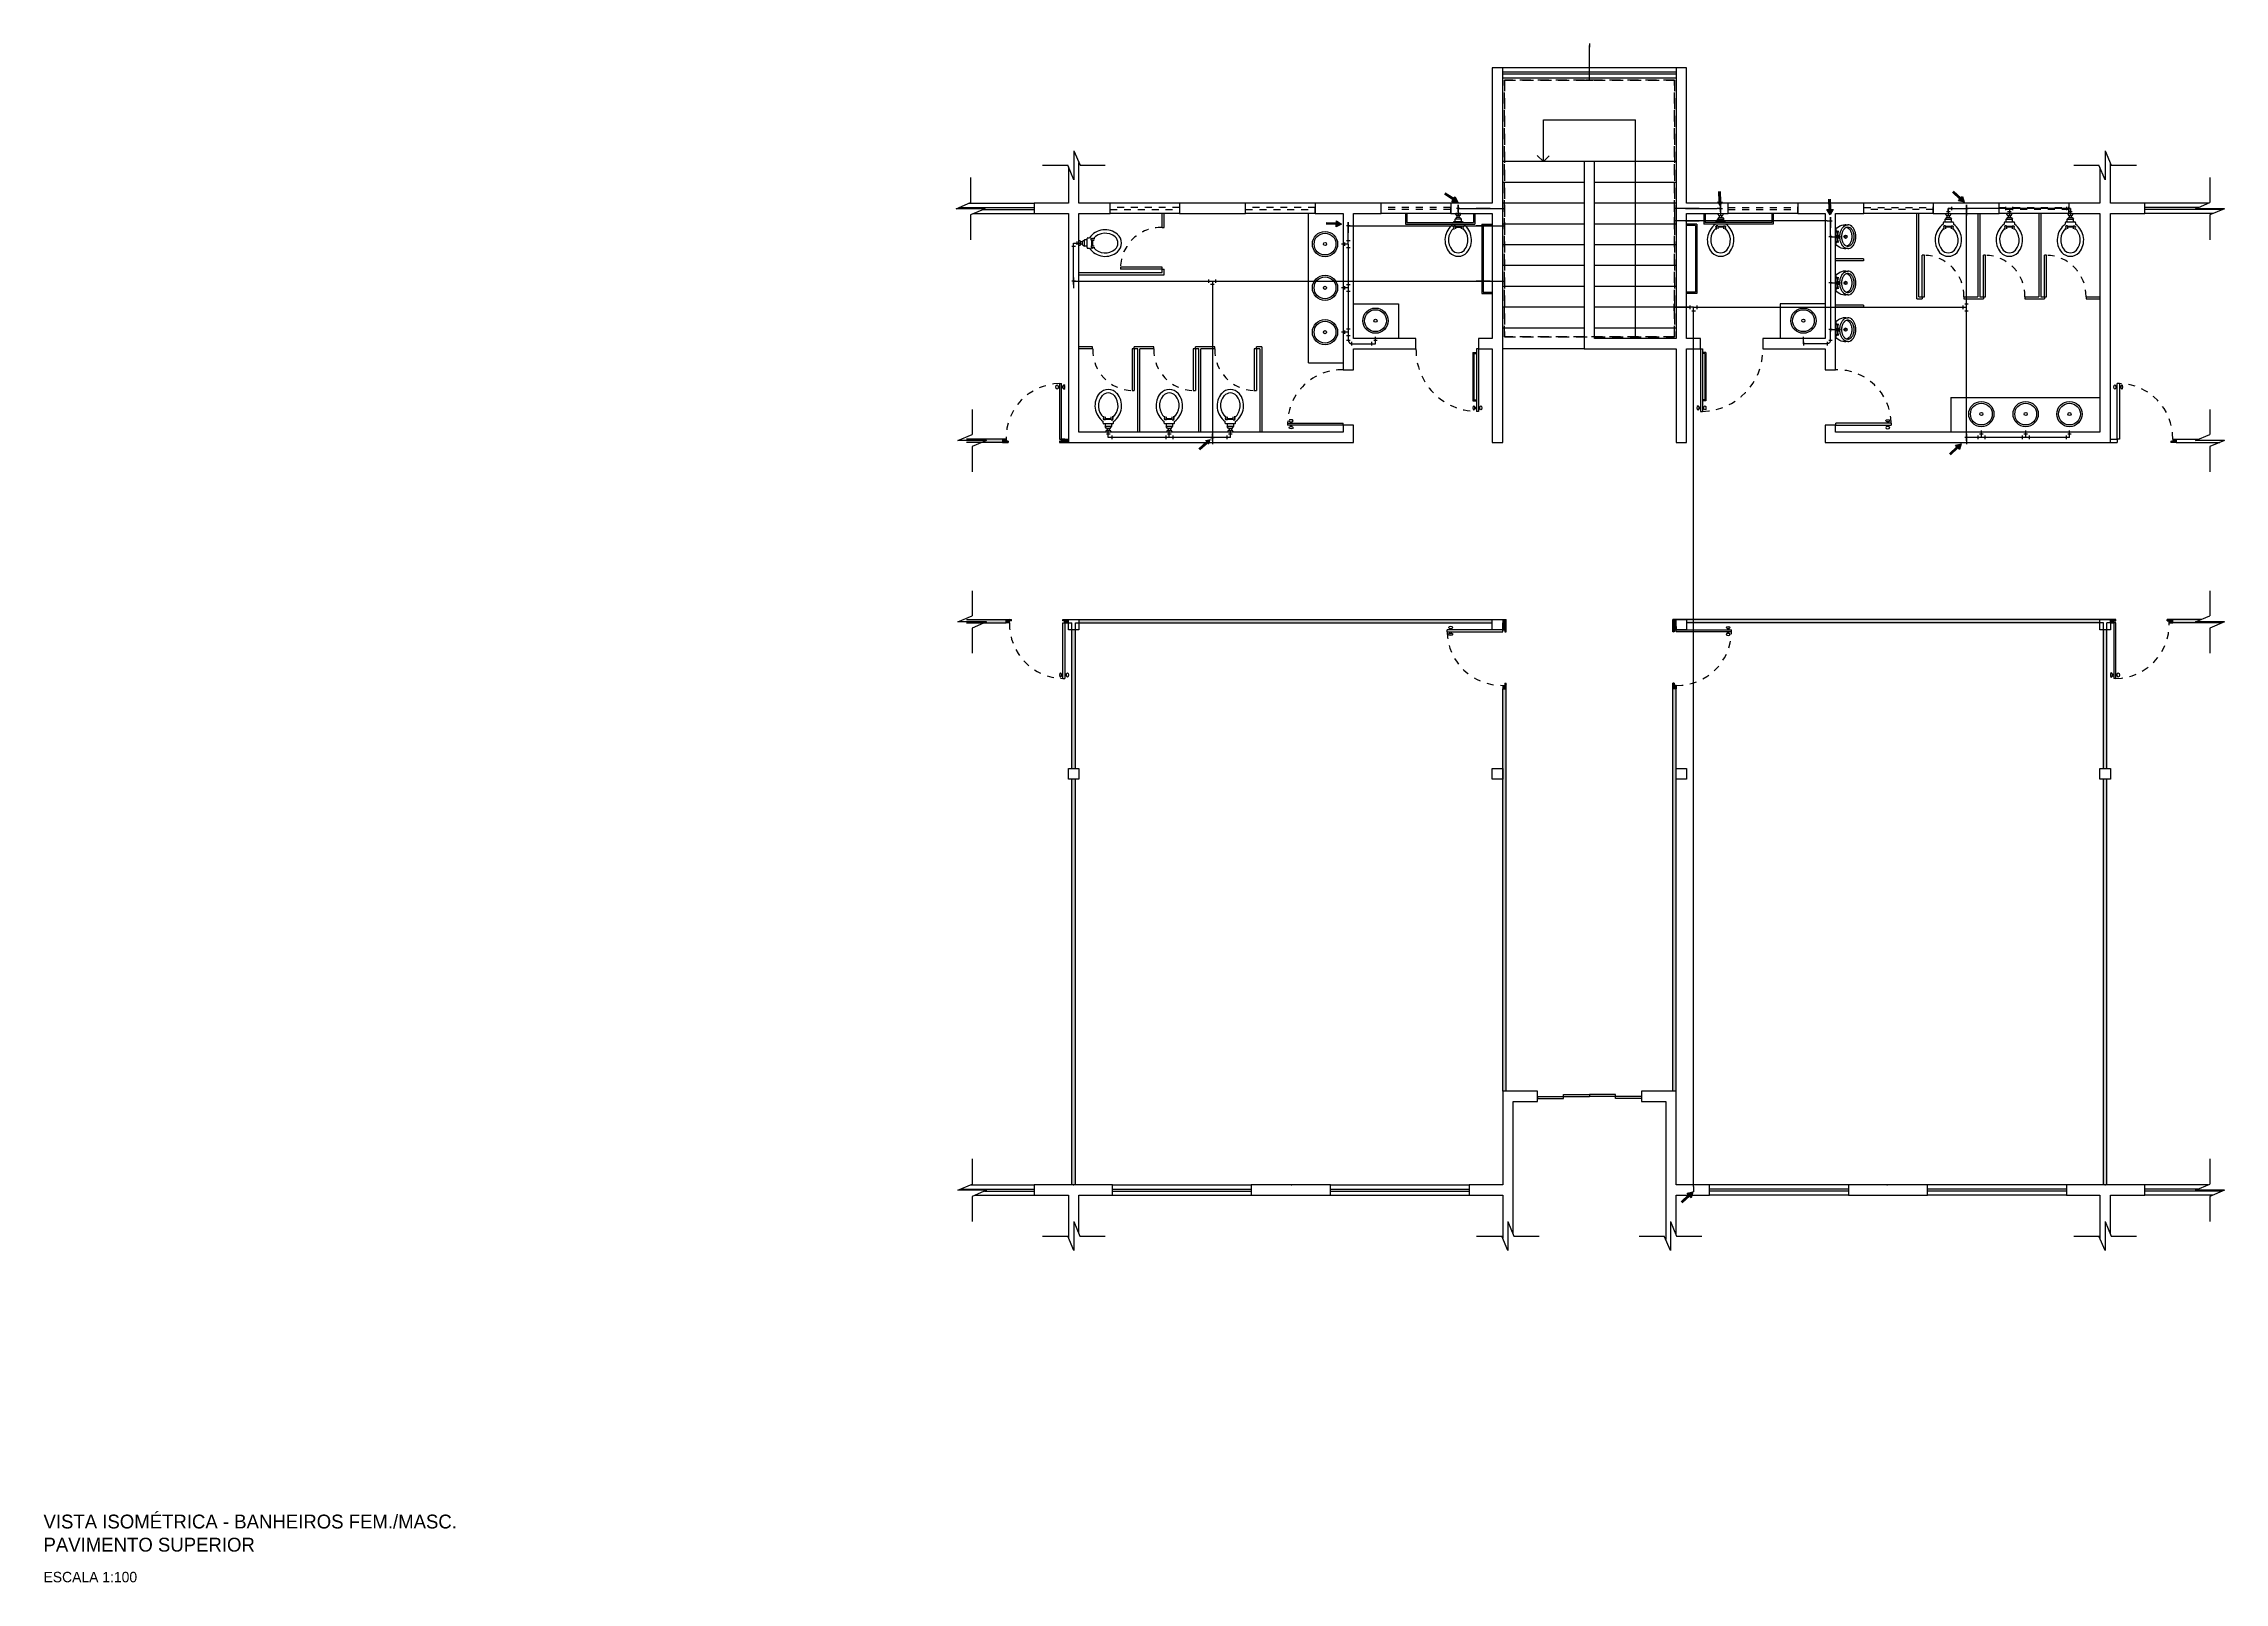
# Model space of a CAD drawing. Header units: millimetres. Extents: x 776 to 1595, y 411 to 1258.
# Drawn here: x 776.8 to 808.24, y 411.5 to 433.68 of the extents above; entities that cross this region are included whole.
import ezdxf

# ---------------------------------------------------------------- set-up
doc = ezdxf.new("R2010")
doc.units = ezdxf.units.MM
doc.linetypes.add('ACAD_ISO03W100', pattern=[30, 12, -18])
doc.linetypes.add('HIDDEN2', pattern=[4.7625, 3.175, -1.5875])
for name, color, linetype in [('can02', 2, 'Continuous'), ('CANOS ISO', 2, 'Continuous'), ('ESQUADRIAS', 2, 'Continuous'), ('Fios', 10, 'Continuous'), ('Janela', 2, 'Continuous'), ('Layer1', 204, 'Continuous'), ('pena 01', 1, 'Continuous'), ('pena01', 1, 'Continuous'), ('pena02', 2, 'Continuous'), ('pena03', 3, 'Continuous'), ('pena04', 4, 'Continuous'), ('texto hidro', 1, 'Continuous'), ('TRACEJADO', 1, 'HIDDEN2')]:
    doc.layers.add(name, color=color, linetype=linetype)
doc.styles.get("Standard").update_dxf_attribs({"font": 'ERASLGHT.TTF'})

msp = doc.modelspace()

# ---------------------------------------------------------------- texts
at = {"layer": 'CANOS ISO', "extrusion": (-1, 6.66134e-16, 2.22045e-16), "char_height": 0.15, "width": 0.83684, "attachment_point": 1, "text_direction": (0, -1, 0)}
for s, insert in [('RG', (797.193, 431.65, 2.509)), ('RG', (797.551, 431.65, 3.259)), ('RG', (800.567, 431.65, 3.259)), ('RG', (795.609, 431.4, 2.509)), ('VS', (797.193, 431.179, 0.441)), ('RG', (797.551, 431.009, 3.259)), ('RG', (800.567, 431.101, 3.259)), ('VS', (800.975, 431.179, 0.441)), ('RG', (800.975, 431.18, 2.509)), ('RG', (802.559, 431.001, 2.509)), ('VS', (804.257, 431.203, 0.403)), ('RG', (804.519, 431.18, 2.509)), ('VS', (805.137, 431.179, 0.441)), ('VS', (806.017, 431.179, 0.441)), ('VS', (791.75, 430.891, 0.534)), ('LV', (795.509, 430.863, 0.856)), ('MC', (802.659, 430.931, 1.039)), ('RG', (791.65, 430.601, 2.509)), ('RG', (797.551, 430.601, 3.259)), ('LV', (795.509, 430.233, 0.856)), ('MC', (802.659, 430.264, 1.039)), ('RG', (800.427, 429.855, 3.259)), ('LV', (795.509, 429.594, 0.856)), ('LV', (796, 429.68, 0.968)), ('LV', (802.168, 429.68, 0.968)), ('MC', (802.659, 429.592, 1.039)), ('VS', (792.149, 428.343, 0.432)), ('VS', (793.029, 428.343, 0.432)), ('VS', (793.909, 428.242, 0.532)), ('LV', (804.733, 428.33, 0.968)), ('LV', (805.372, 428.33, 0.968)), ('LV', (806.003, 428.33, 0.968)), ('RG', (804.519, 427.88, 2.509))]:
    msp.add_mtext(s, dxfattribs=dict(at, insert=insert))
at = {"layer": 'pena02', "extrusion": (-1.09476e-47, -1, 2.22045e-16), "insert": (798.821, 433.652, 0.738), "char_height": 0.15, "width": 2.10586, "attachment_point": 1, "text_direction": (0, 0, 1)}
msp.add_mtext('VEM DA CISTERNA', dxfattribs=at)
at = {"layer": 'pena02', "color": 0, "char_height": 0.2, "width": 11.6204, "attachment_point": 1}
for s, insert in [('{\\fEras Demi ITC|b0|i0|c0|p34;VISTA ISOMÉTRICA - BANHEIROS FEM./MASC.\\PPAVIMENTO SUPERIOR}', (776.802, 412.475)), ('{\\fEras Demi ITC|b0|i0|c0|p34;\\H0.75x;ESCALA 1:100}', (776.802, 411.65))]:
    msp.add_mtext(s, dxfattribs=dict(at, insert=insert))

# ---------------------------------------------------------------- hatches: boundary and pattern name
at = {"layer": 'Layer1'}
for points in [[(790.106, 427.977), (790.106, 427.927), (790.625, 427.927), (790.625, 427.977)], [(791.575, 427.977), (791.525, 427.977), (791.525, 427.927), (791.575, 427.927)]]:
    msp.add_hatch(color=254, dxfattribs=at).paths.add_polyline_path(points)
at = {"layer": 'pena02'}
h = msp.add_hatch(dxfattribs=at)
h.set_pattern_fill('LINE', color=0, scale=0.004, angle=45, style=0)
h.set_pattern_definition([(225, (2809.524361, 2369.226339), (0.00898025612, -0.00898025612), [])])
h.paths.add_polyline_path([(790.625, 427.977), (790.625, 427.927), (790.705, 427.927), (790.705, 427.947), (790.675, 427.947), (790.675, 427.977)])
h = msp.add_hatch(dxfattribs=at)
h.set_pattern_fill('LINE', color=0, scale=0.004, angle=45, style=0)
h.set_pattern_definition([(225, (2809.324361, 2369.226339), (0.00898025612, -0.00898025612), [])])
h.paths.add_polyline_path([(791.525, 427.977), (791.525, 427.927), (791.445, 427.927), (791.445, 427.947), (791.475, 427.947), (791.475, 427.977)])
h = msp.add_hatch(dxfattribs=at)
h.set_pattern_fill('LINE', color=0, scale=0.004, angle=45, style=0)
h.set_pattern_definition([(315, (-1211.356914, 2369.226339), (-0.00898025612, -0.00898025612), [])])
h.paths.add_polyline_path([(807.542, 427.977), (807.542, 427.927), (807.462, 427.927), (807.462, 427.947), (807.492, 427.947), (807.492, 427.977)])
for points in [[(790.106, 425.377), (790.106, 425.327), (790.675, 425.327), (790.675, 425.377)], [(797.684, 425.327), (797.684, 425.377), (791.725, 425.377), (791.725, 425.327)], [(797.884, 425.277), (797.884, 425.377), (797.834, 425.377), (797.834, 425.277)], [(800.334, 425.277), (800.334, 425.377), (800.284, 425.377), (800.284, 425.277)], [(806.442, 425.327), (806.442, 425.377), (800.484, 425.377), (800.484, 425.327)], [(808.101, 425.341), (807.821, 425.341), (807.906, 425.377), (807.492, 425.377), (807.492, 425.327), (808.101, 425.327)], [(791.675, 423.227), (791.675, 425.227), (791.625, 425.227), (791.625, 423.227)], [(806.542, 423.227), (806.542, 425.227), (806.492, 425.227), (806.492, 423.227)], [(797.884, 418.577), (797.884, 424.377), (797.834, 424.377), (797.834, 418.577)], [(800.334, 418.577), (800.334, 424.377), (800.284, 424.377), (800.284, 418.577)], [(791.675, 417.227), (791.675, 423.077), (791.625, 423.077), (791.625, 417.227)], [(806.542, 417.227), (806.542, 423.077), (806.492, 423.077), (806.492, 417.227)]]:
    msp.add_hatch(color=0, dxfattribs=at).paths.add_polyline_path(points)
h = msp.add_hatch(dxfattribs=at)
h.set_pattern_fill('LINE', color=0, scale=0.004, angle=45, style=0)
h.set_pattern_definition([(135, (2809.574361, -1515.921656), (0.00898025612, 0.00898025612), [])])
h.paths.add_polyline_path([(790.675, 425.327), (790.675, 425.377), (790.755, 425.377), (790.755, 425.357), (790.725, 425.357), (790.725, 425.327)])
h = msp.add_hatch(dxfattribs=at)
h.set_pattern_fill('LINE', color=0, scale=0.004, angle=45, style=0)
h.set_pattern_definition([(135, (2809.374361, -1515.921656), (0.00898025612, 0.00898025612), [])])
h.paths.add_polyline_path([(791.575, 425.327), (791.575, 425.377), (791.495, 425.377), (791.495, 425.357), (791.525, 425.357), (791.525, 425.327)])
h = msp.add_hatch(dxfattribs=at)
h.set_pattern_fill('LINE', color=0, scale=0.004, angle=135, style=0)
h.set_pattern_definition([(315, (-1143.415274, 2443.076312), (0.00898025612, 0.00898025612), [])])
h.paths.add_polyline_path([(797.834, 425.277), (797.884, 425.277), (797.884, 425.197), (797.864, 425.197), (797.864, 425.227), (797.834, 425.227)])
h = msp.add_hatch(dxfattribs=at)
h.set_pattern_fill('LINE', color=0, scale=0.004, angle=135, style=0)
h.set_pattern_definition([(225, (2741.582721, 2443.076312), (-0.00898025612, 0.00898025612), [])])
h.paths.add_polyline_path([(800.334, 425.277), (800.284, 425.277), (800.284, 425.197), (800.304, 425.197), (800.304, 425.227), (800.334, 425.227)])
h = msp.add_hatch(dxfattribs=at)
h.set_pattern_fill('LINE', color=0, scale=0.004, angle=45, style=0)
h.set_pattern_definition([(45, (-1211.206914, -1515.921656), (-0.00898025612, 0.00898025612), [])])
h.paths.add_polyline_path([(806.592, 425.327), (806.592, 425.377), (806.672, 425.377), (806.672, 425.357), (806.642, 425.357), (806.642, 425.327)])
h = msp.add_hatch(dxfattribs=at)
h.set_pattern_fill('LINE', color=0, scale=0.004, angle=45, style=0)
h.set_pattern_definition([(45, (-1211.406914, -1515.921656), (-0.00898025612, 0.00898025612), [])])
h.paths.add_polyline_path([(807.492, 425.327), (807.492, 425.377), (807.412, 425.377), (807.412, 425.357), (807.442, 425.357), (807.442, 425.327)])
h = msp.add_hatch(dxfattribs=at)
h.set_pattern_fill('LINE', color=0, scale=0.004, angle=135, style=0)
h.set_pattern_definition([(315, (-1143.415274, 2443.276312), (0.00898025612, 0.00898025612), [])])
h.paths.add_polyline_path([(797.834, 424.377), (797.884, 424.377), (797.884, 424.457), (797.864, 424.457), (797.864, 424.427), (797.834, 424.427)])
h = msp.add_hatch(dxfattribs=at)
h.set_pattern_fill('LINE', color=0, scale=0.004, angle=135, style=0)
h.set_pattern_definition([(225, (2741.582721, 2443.276312), (-0.00898025612, 0.00898025612), [])])
h.paths.add_polyline_path([(800.334, 424.377), (800.284, 424.377), (800.284, 424.457), (800.304, 424.457), (800.304, 424.427), (800.334, 424.427)])
at = {"layer": 'texto hidro'}
for points in [[(797.101, 431.398), (797.118, 431.425), (796.995, 431.505), (797.007, 431.524), (797.13, 431.444), (797.148, 431.471), (797.187, 431.393)], [(800.922, 431.399), (800.954, 431.4), (800.95, 431.547), (800.973, 431.547), (800.977, 431.4), (801.009, 431.401), (800.967, 431.325)], [(802.508, 431.285), (802.54, 431.286), (802.537, 431.433), (802.559, 431.433), (802.563, 431.286), (802.595, 431.287), (802.553, 431.211)], [(804.403, 431.412), (804.425, 431.435), (804.318, 431.536), (804.333, 431.552), (804.44, 431.451), (804.462, 431.475), (804.487, 431.392)], [(795.435, 431.036), (795.436, 431.068), (795.289, 431.073), (795.29, 431.096), (795.437, 431.091), (795.438, 431.123), (795.512, 431.077)], [(793.6, 427.896), (793.579, 427.919), (793.47, 427.82), (793.455, 427.836), (793.563, 427.936), (793.542, 427.959), (793.626, 427.978)], [(804.417, 427.827), (804.395, 427.85), (804.287, 427.751), (804.272, 427.767), (804.38, 427.867), (804.358, 427.89), (804.443, 427.909)], [(800.55, 417.043), (800.528, 417.066), (800.42, 416.967), (800.404, 416.983), (800.513, 417.083), (800.491, 417.107), (800.575, 417.126)]]:
    msp.add_hatch(color=256, dxfattribs=at).paths.add_polyline_path(points)

# ---------------------------------------------------------------- linework, layer by layer
at = {"layer": 'can02', "color": 0}
for p, q in [((793.176, 431.377), (792.176, 431.377)), ((795.129, 431.377), (794.129, 431.377)), ((797.085, 431.377), (796.082, 431.377)), ((802.086, 431.377), (801.083, 431.377)), ((804.039, 431.377), (803.039, 431.377)), ((805.992, 431.377), (804.992, 431.377)), ((793.176, 431.227), (792.176, 431.227)), ((795.129, 431.227), (794.129, 431.227)), ((797.085, 431.227), (796.082, 431.227)), ((802.086, 431.227), (801.083, 431.227)), ((804.039, 431.227), (803.039, 431.227)), ((805.992, 431.227), (804.992, 431.227))]:
    msp.add_line(p, q, dxfattribs=at)
for points in [[(797.834, 433.327), (797.684, 433.327), (797.684, 431.377), (797.085, 431.377), (797.085, 431.227), (797.684, 431.227), (797.684, 429.427), (797.484, 429.427), (797.484, 429.277), (797.684, 429.277), (797.684, 427.927), (797.834, 427.927)], [(801.083, 431.377), (800.484, 431.377), (800.484, 433.327), (800.334, 433.327), (800.334, 429.427), (799.159, 429.427), (799.159, 431.977), (799.009, 431.977), (799.009, 429.277), (800.334, 429.277), (800.334, 427.927), (800.484, 427.927), (800.484, 429.277), (800.684, 429.277), (800.684, 429.427), (800.484, 429.427), (800.484, 431.227), (801.083, 431.227)], [(794.129, 431.377), (793.176, 431.377), (793.176, 431.227), (794.129, 431.227)], [(796.082, 431.377), (795.129, 431.377), (795.129, 431.227), (795.534, 431.227), (795.534, 428.977), (795.684, 428.977), (795.684, 429.277), (796.584, 429.277), (796.584, 429.427), (795.684, 429.427), (795.684, 431.227), (796.082, 431.227)], [(803.039, 431.377), (802.086, 431.377), (802.086, 431.227), (802.484, 431.227), (802.484, 429.427), (801.584, 429.427), (801.584, 429.277), (802.484, 429.277), (802.484, 428.977), (802.632, 428.977), (802.632, 431.227), (803.039, 431.227)], [(804.992, 431.377), (804.039, 431.377), (804.039, 431.227), (804.992, 431.227)], [(795.35, 417.077), (795.35, 417.227), (794.209, 417.227), (794.209, 417.077)], [(803.959, 417.077), (803.959, 417.227), (802.817, 417.227), (802.817, 417.077)]]:
    msp.add_lwpolyline(points, close=True, dxfattribs=at)
for points in [[(791.575, 431.901), (791.575, 431.377), (791.08, 431.377), (791.08, 431.227), (791.575, 431.227), (791.575, 427.927), (795.684, 427.927), (795.684, 428.177), (795.534, 428.177), (795.534, 428.077), (791.725, 428.077), (791.725, 431.227), (792.176, 431.227), (792.176, 431.377), (791.725, 431.377), (791.725, 431.962)], [(806.442, 431.89), (806.442, 431.377), (805.992, 431.377), (805.992, 431.227), (806.442, 431.227), (806.442, 429.427), (806.442, 428.077), (802.632, 428.077), (802.632, 428.177), (802.482, 428.177), (802.482, 427.927), (806.592, 427.927), (806.592, 431.227), (807.088, 431.227), (807.088, 431.377), (806.592, 431.377), (806.592, 431.951)], [(797.984, 416.52), (797.984, 418.427), (798.334, 418.427), (798.334, 418.577), (797.834, 418.577), (797.834, 417.227), (797.35, 417.227), (797.35, 417.077), (797.834, 417.077), (797.834, 416.459)], [(800.334, 416.504), (800.334, 417.077), (800.817, 417.077), (800.817, 417.227), (800.334, 417.227), (800.334, 418.577), (799.834, 418.577), (799.834, 418.427), (800.184, 418.427), (800.184, 416.442)], [(791.725, 416.528), (791.725, 417.077), (792.209, 417.077), (792.209, 417.227), (791.08, 417.227), (791.08, 417.077), (791.575, 417.077), (791.575, 416.467)], [(806.592, 416.519), (806.592, 417.077), (807.088, 417.077), (807.088, 417.227), (805.959, 417.227), (805.959, 417.077), (806.442, 417.077), (806.442, 416.458)]]:
    msp.add_lwpolyline(points, dxfattribs=at)
at = {"layer": 'CANOS ISO', "extrusion": (1, 0, 1.9984e-15)}
for p, q in [((799.084, 433.677, 4.45), (799.084, 433.627, 4.45)), ((799.084, 433.602, 4.475), (799.084, 433.602, 4.525)), ((800.975, 431.302, 0.35), (800.975, 431.302, 2.35)), ((804.519, 431.327, 3.15), (804.519, 431.277, 3.15)), ((804.519, 431.252, 3.175), (804.519, 431.252, 3.225)), ((802.559, 431.149, 1.35), (802.559, 431.099, 1.35)), ((802.559, 431.149, 1.25), (802.559, 431.099, 1.25)), ((802.559, 431.074, 1.275), (802.559, 431.074, 1.325)), ((802.559, 430.944, 1.275), (802.559, 430.944, 1.325)), ((802.559, 430.919, 1.25), (802.559, 430.869, 1.25)), ((802.559, 430.844, 1.275), (802.559, 430.844, 1.325)), ((793.649, 430.254, 3.2), (793.649, 428.052, 3.2)), ((802.559, 430.277, 1.275), (802.559, 430.277, 1.325)), ((802.559, 430.252, 1.25), (802.559, 430.202, 1.25)), ((802.559, 430.177, 1.275), (802.559, 430.177, 1.325)), ((802.559, 429.605, 1.275), (802.559, 429.605, 1.325)), ((802.559, 429.58, 1.25), (802.559, 429.53, 1.25)), ((802.559, 429.505, 1.275), (802.559, 429.505, 1.325)), ((792.149, 428.002, 0.35), (792.149, 428.102, 0.35)), ((792.149, 428.002, 0.35), (792.149, 428.102, 0.35)), ((792.149, 428.002, 0.35), (792.149, 428.102, 0.35)), ((793.029, 428.002, 0.35), (792.149, 428.002, 0.35)), ((792.199, 428.027, 0.35), (792.199, 427.977, 0.35)), ((792.979, 428.027, 0.35), (792.979, 427.977, 0.35)), ((793.029, 428.002, 0.35), (793.029, 428.102, 0.35)), ((793.029, 428.002, 0.35), (793.029, 428.102, 0.35)), ((793.649, 428.002, 0.35), (793.029, 428.002, 0.35)), ((793.079, 428.027, 0.35), (793.079, 427.977, 0.35)), ((793.649, 428.002, 0.35), (793.649, 428.002, 2.35)), ((793.909, 428.002, 0.35), (793.649, 428.002, 0.35)), ((793.649, 428.002, 0.35), (793.649, 428.002)), ((793.859, 428.027, 0.35), (793.859, 427.977, 0.35)), ((793.909, 428.002, 0.35), (793.909, 428.102, 0.35))]:
    msp.add_line(p, q, dxfattribs=at)
at = {"layer": 'CANOS ISO', "extrusion": (-1, 4.44089e-16, -9.10383e-15)}
for p, q in [((799.084, 433.152, 4.5), (799.084, 433.652, 4.5)), ((799.084, 433.652, 4.5), (799.084, 433.652, 1))]:
    msp.add_line(p, q, dxfattribs=at)
at = {"layer": 'CANOS ISO'}
for p, q in [((799.084, 433.602, 4.5), (799.084, 433.652, 4.5)), ((797.218, 431.302, 3.15), (797.168, 431.302, 3.15)), ((797.451, 431.302, 3.15), (797.551, 431.302, 3.2)), ((797.551, 431.302, 3.2), (797.451, 431.302, 3.25)), ((797.651, 431.302, 3.25), (797.551, 431.302, 3.2)), ((797.551, 431.302, 3.2), (797.651, 431.302, 3.15)), ((800.467, 431.302, 3.15), (800.567, 431.302, 3.2)), ((800.567, 431.302, 3.2), (800.467, 431.302, 3.25)), ((800.667, 431.302, 3.25), (800.567, 431.302, 3.2)), ((800.567, 431.302, 3.2), (800.667, 431.302, 3.15)), ((804.257, 431.252), (804.257, 431.302)), ((804.318, 431.302), (804.257, 431.302)), ((804.494, 431.302, 0.3), (804.544, 431.302, 0.3)), ((804.494, 431.302, 0.4), (804.544, 431.302, 0.4)), ((795.634, 431.052, 3.15), (795.584, 431.052, 3.15)), ((797.451, 431.052, 3.15), (797.551, 431.052, 3.2)), ((797.551, 431.052, 3.2), (797.451, 431.052, 3.25)), ((797.651, 431.052, 3.25), (797.551, 431.052, 3.2)), ((797.551, 431.052, 3.2), (797.651, 431.052, 3.15)), ((800.467, 431.124, 3.15), (800.567, 431.124, 3.2)), ((800.567, 431.124, 3.2), (800.467, 431.124, 3.25)), ((800.667, 431.124, 3.25), (800.567, 431.124, 3.2)), ((800.567, 431.124, 3.2), (800.667, 431.124, 3.15)), ((802.509, 431.124, 3.2), (800.667, 431.124, 3.2)), ((802.534, 431.124, 3.15), (802.584, 431.124, 3.15)), ((791.65, 430.802, 0.35), (791.75, 430.802, 0.35)), ((795.584, 430.838, 0.9), (795.634, 430.838, 0.9)), ((795.584, 430.738, 0.9), (795.634, 430.738, 0.9)), ((802.584, 430.894, 1.15), (802.534, 430.894, 1.15)), ((802.559, 430.894, 1.1), (802.659, 430.894, 1.1)), ((791.7, 430.254, 3.2), (797.451, 430.254, 3.2)), ((793.674, 430.204, 3.2), (793.624, 430.204, 3.2)), ((795.584, 430.207, 0.9), (795.634, 430.207, 0.9)), ((795.584, 430.107, 0.9), (795.634, 430.107, 0.9)), ((797.451, 430.254, 3.15), (797.551, 430.254, 3.2)), ((797.551, 430.254, 3.2), (797.451, 430.254, 3.25)), ((797.651, 430.254, 3.25), (797.551, 430.254, 3.2)), ((797.551, 430.254, 3.2), (797.651, 430.254, 3.15)), ((802.584, 430.227, 1.15), (802.534, 430.227, 1.15)), ((802.559, 430.227, 1.1), (802.659, 430.227, 1.1)), ((800.327, 429.877, 3.15), (800.427, 429.877, 3.2)), ((800.427, 429.877, 3.2), (800.327, 429.877, 3.25)), ((800.527, 429.877, 3.25), (800.427, 429.877, 3.2)), ((800.427, 429.877, 3.2), (800.527, 429.877, 3.15)), ((800.561, 429.827, 3.2), (800.611, 429.827, 3.2)), ((795.584, 429.568, 0.9), (795.634, 429.568, 0.9)), ((795.584, 429.468, 0.9), (795.634, 429.468, 0.9)), ((795.584, 429.402, 0.9), (795.634, 429.402, 0.9)), ((795.975, 429.402, 0.9), (796.025, 429.402, 0.9)), ((802.584, 429.555, 1.15), (802.534, 429.555, 1.15)), ((802.559, 429.555, 1.1), (802.659, 429.555, 1.1)), ((802.559, 429.555, 1.1), (802.659, 429.555, 1.1)), ((793.624, 428.002, 0.4), (793.674, 428.002, 0.4)), ((793.624, 428.002, 0.3), (793.674, 428.002, 0.3)), ((804.544, 428.002, 0.85), (804.494, 428.002, 0.85)), ((804.544, 428.002, 0.95), (804.494, 428.002, 0.95))]:
    msp.add_line(p, q, dxfattribs=at)
at = {"layer": 'CANOS ISO', "extrusion": (-1, 0, -5.9952e-15)}
for p, q in [((797.193, 431.352, 2.55), (797.193, 431.252, 2.55)), ((797.193, 431.352, 2.35), (797.193, 431.252, 2.35)), ((797.193, 431.352, 2.35), (797.193, 431.302, 2.45)), ((797.193, 431.302, 2.45), (797.193, 431.352, 2.55)), ((797.193, 431.302, 2.45), (797.193, 431.252, 2.35)), ((797.193, 431.252, 2.55), (797.193, 431.302, 2.45)), ((797.193, 431.302, 2.45), (797.193, 431.202, 2.45)), ((797.193, 431.302, 3.15), (797.193, 431.302, 2.55)), ((797.451, 431.302, 3.15), (797.451, 431.302, 3.25)), ((797.651, 431.302, 3.15), (797.651, 431.302, 3.25)), ((800.467, 431.302, 3.15), (800.467, 431.302, 3.25)), ((800.667, 431.302, 3.15), (800.667, 431.302, 3.25)), ((800.975, 431.352, 2.55), (800.975, 431.252, 2.55)), ((800.975, 431.352, 2.35), (800.975, 431.252, 2.35)), ((800.975, 431.352, 2.35), (800.975, 431.302, 2.45)), ((800.975, 431.302, 2.45), (800.975, 431.352, 2.55)), ((800.975, 431.302, 2.45), (800.975, 431.252, 2.35)), ((800.975, 431.252, 2.55), (800.975, 431.302, 2.45)), ((800.975, 431.302, 2.45), (800.975, 431.202, 2.45)), ((800.975, 431.302, 3.15), (800.975, 431.302, 2.55)), ((804.519, 431.352, 2.55), (804.519, 431.252, 2.55)), ((804.519, 431.352, 2.35), (804.519, 431.252, 2.35)), ((804.519, 431.352, 2.35), (804.519, 431.302, 2.45)), ((804.519, 431.302, 2.45), (804.519, 431.352, 2.55)), ((804.519, 431.302, 2.45), (804.519, 431.252, 2.35)), ((804.519, 431.252, 2.55), (804.519, 431.302, 2.45)), ((804.519, 431.302, 2.45), (804.519, 431.202, 2.45)), ((804.519, 431.302, 3.15), (804.519, 431.302, 2.55)), ((795.609, 431.102, 2.55), (795.609, 431.002, 2.55)), ((795.609, 431.102, 2.35), (795.609, 431.002, 2.35)), ((795.609, 431.102, 2.35), (795.609, 431.052, 2.45)), ((795.609, 431.052, 2.45), (795.609, 431.102, 2.55)), ((795.609, 431.052, 2.45), (795.609, 431.002, 2.35)), ((795.609, 431.002, 2.55), (795.609, 431.052, 2.45)), ((795.609, 431.052, 2.45), (795.609, 430.952, 2.45)), ((795.609, 431.052, 3.15), (795.609, 431.052, 2.55)), ((795.609, 430.952, 2.4), (795.609, 430.952, 2.5)), ((797.193, 431.202, 2.4), (797.193, 431.202, 2.5)), ((797.451, 431.052, 3.15), (797.451, 431.052, 3.25)), ((797.651, 431.052, 3.15), (797.651, 431.052, 3.25)), ((800.467, 431.124, 3.15), (800.467, 431.124, 3.25)), ((800.667, 431.124, 3.15), (800.667, 431.124, 3.25)), ((800.975, 431.202, 2.4), (800.975, 431.202, 2.5)), ((802.559, 431.174, 2.55), (802.559, 431.074, 2.55)), ((802.559, 431.174, 2.35), (802.559, 431.074, 2.35)), ((802.559, 431.174, 2.35), (802.559, 431.124, 2.45)), ((802.559, 431.124, 2.45), (802.559, 431.174, 2.55)), ((802.559, 431.124, 2.45), (802.559, 431.074, 2.35)), ((802.559, 431.074, 2.55), (802.559, 431.124, 2.45)), ((802.559, 431.124, 2.45), (802.559, 431.024, 2.45)), ((802.559, 431.124, 3.15), (802.559, 431.124, 2.55)), ((802.559, 431.024, 2.4), (802.559, 431.024, 2.5)), ((804.519, 431.202, 2.4), (804.519, 431.202, 2.5)), ((791.65, 430.304, 2.55), (791.65, 430.204, 2.55)), ((791.65, 430.304, 2.35), (791.65, 430.204, 2.35)), ((791.65, 430.304, 2.35), (791.65, 430.254, 2.45)), ((791.65, 430.254, 2.45), (791.65, 430.304, 2.55)), ((791.65, 430.254, 2.45), (791.65, 430.204, 2.35)), ((791.65, 430.204, 2.55), (791.65, 430.254, 2.45)), ((791.65, 430.254, 2.45), (791.65, 430.154, 2.45)), ((791.65, 430.254, 3.15), (791.65, 430.254, 2.55)), ((791.65, 430.154, 2.4), (791.65, 430.154, 2.5)), ((797.451, 430.254, 3.15), (797.451, 430.254, 3.25)), ((797.651, 430.254, 3.15), (797.651, 430.254, 3.25)), ((800.327, 429.877, 3.15), (800.327, 429.877, 3.25)), ((800.527, 429.877, 3.15), (800.527, 429.877, 3.25)), ((793.649, 428.052, 2.55), (793.649, 427.952, 2.55)), ((793.649, 428.052, 2.35), (793.649, 427.952, 2.35)), ((793.649, 428.052, 2.35), (793.649, 428.002, 2.45)), ((793.649, 428.002, 2.45), (793.649, 428.052, 2.55)), ((793.649, 428.002, 2.45), (793.649, 427.952, 2.35)), ((793.649, 427.952, 2.55), (793.649, 428.002, 2.45)), ((793.649, 428.002, 2.45), (793.649, 427.902, 2.45)), ((793.649, 428.002, 3.15), (793.649, 428.002, 2.55)), ((793.649, 427.902, 2.4), (793.649, 427.902, 2.5)), ((804.519, 428.052, 2.55), (804.519, 427.952, 2.55)), ((804.519, 428.052, 2.35), (804.519, 427.952, 2.35)), ((804.519, 428.052, 2.35), (804.519, 428.002, 2.45)), ((804.519, 428.002, 2.45), (804.519, 428.052, 2.55)), ((804.519, 428.002, 2.45), (804.519, 427.952, 2.35)), ((804.519, 427.952, 2.55), (804.519, 428.002, 2.45)), ((804.519, 428.002, 2.45), (804.519, 427.902, 2.45)), ((804.519, 428.002, 3.15), (804.519, 428.002, 2.55)), ((804.519, 427.902, 2.4), (804.519, 427.902, 2.5))]:
    msp.add_line(p, q, dxfattribs=at)
at = {"layer": 'CANOS ISO', "extrusion": (-1, 0, -6.66134e-16)}
for p, q in [((797.193, 431.277, 0.4), (797.193, 431.327, 0.4)), ((797.193, 431.277, 0.3), (797.193, 431.327, 0.3)), ((797.193, 431.252, 0.325), (797.193, 431.252, 0.375)), ((800.975, 431.277, 0.4), (800.975, 431.327, 0.4)), ((800.975, 431.277, 0.3), (800.975, 431.327, 0.3)), ((800.975, 431.252, 0.325), (800.975, 431.252, 0.375)), ((795.609, 431.027, 0.95), (795.609, 431.077, 0.95)), ((795.609, 431.027, 0.85), (795.609, 431.077, 0.85)), ((795.609, 431.052), (795.609, 431.052, 2.35)), ((795.609, 431.002, 0.875), (795.609, 431.002, 0.925)), ((795.559, 430.763, 0.9), (795.559, 430.813, 0.9)), ((791.65, 430.254, 0.35), (791.65, 430.254, 2.35)), ((793.599, 430.229, 3.2), (793.599, 430.279, 3.2)), ((793.699, 430.229, 3.2), (793.699, 430.279, 3.2)), ((795.559, 430.132, 0.9), (795.559, 430.182, 0.9)), ((795.559, 429.493, 0.9), (795.559, 429.543, 0.9)), ((795.659, 429.327, 0.9), (795.659, 429.377, 0.9)), ((795.95, 429.327, 0.9), (795.95, 429.377, 0.9))]:
    msp.add_line(p, q, dxfattribs=at)
at = {"layer": 'CANOS ISO', "extrusion": (1, 0, 2.22045e-16)}
for p, q in [((797.193, 431.302, 0.35), (797.193, 431.202, 0.35)), ((797.193, 431.302), (797.193, 431.302, 2.35)), ((797.243, 431.302, 3.175), (797.243, 431.302, 3.225)), ((800.975, 431.302, 0.35), (800.975, 431.202, 0.35)), ((795.609, 430.788, 0.9), (795.609, 431.052, 0.9)), ((795.659, 431.052, 3.175), (795.659, 431.052, 3.225)), ((795.609, 430.788, 0.9), (795.609, 430.157, 0.9)), ((791.65, 430.304, 0.375), (791.65, 430.304, 0.325)), ((791.65, 430.279, 0.4), (791.65, 430.229, 0.4)), ((791.7, 430.254, 3.175), (791.7, 430.254, 3.225)), ((795.609, 430.157, 0.9), (795.609, 429.518, 0.9)), ((795.609, 429.518, 0.9), (795.609, 429.402, 0.9)), ((796, 429.352, 0.9), (796, 429.452, 0.9)), ((795.659, 429.352, 0.9), (796, 429.352, 0.9))]:
    msp.add_line(p, q, dxfattribs=at)
at = {"layer": 'CANOS ISO', "extrusion": (4.44089e-16, 0, -1)}
for p, q in [((797.243, 431.302, 3.2), (797.451, 431.302, 3.2)), ((795.659, 431.052, 3.2), (797.451, 431.052, 3.2)), ((791.675, 430.752, 0.35), (791.625, 430.752, 0.35)), ((791.7, 430.777, 0.35), (791.7, 430.827, 0.35)), ((795.609, 430.788, 0.9), (795.509, 430.788, 0.9)), ((791.675, 430.254, 3.15), (791.625, 430.254, 3.15)), ((795.609, 430.157, 0.9), (795.509, 430.157, 0.9)), ((795.609, 430.157, 0.9), (795.509, 430.157, 0.9)), ((795.609, 429.518, 0.9), (795.509, 429.518, 0.9)), ((795.609, 429.518, 0.9), (795.509, 429.518, 0.9))]:
    msp.add_line(p, q, dxfattribs=at)
at = {"layer": 'CANOS ISO', "extrusion": (6.66134e-15, 0, -1)}
for p, q in [((797.501, 431.302, 3.3), (797.601, 431.302, 3.3)), ((797.651, 431.302, 3.2), (797.858, 431.302, 3.2)), ((800.517, 431.302, 3.3), (800.617, 431.302, 3.3)), ((800.667, 431.302, 3.2), (800.925, 431.302, 3.2)), ((797.501, 431.052, 3.3), (797.601, 431.052, 3.3)), ((800.467, 431.124, 3.2), (800.31, 431.124, 3.2)), ((800.517, 431.124, 3.3), (800.617, 431.124, 3.3)), ((797.501, 430.254, 3.3), (797.601, 430.254, 3.3)), ((800.307, 429.877, 3.2), (800.327, 429.877, 3.2)), ((800.377, 429.877, 3.3), (800.477, 429.877, 3.3)), ((800.536, 429.877, 3.2), (800.527, 429.877, 3.2))]:
    msp.add_line(p, q, dxfattribs=at)
at = {"layer": 'CANOS ISO', "extrusion": (1, 0, 6.43929e-15)}
for p, q in [((797.551, 431.302, 3.2), (797.551, 431.302, 3.3)), ((800.567, 431.302, 3.2), (800.567, 431.302, 3.3)), ((797.551, 431.052, 3.2), (797.551, 431.052, 3.3)), ((800.567, 431.124, 3.2), (800.567, 431.124, 3.3)), ((797.551, 430.254, 3.2), (797.551, 430.254, 3.3)), ((800.427, 429.877, 3.2), (800.427, 429.877, 3.3))]:
    msp.add_line(p, q, dxfattribs=at)
at = {"layer": 'CANOS ISO', "extrusion": (2.22045e-15, 0, -1)}
for p, q in [((800.467, 431.302, 3.2), (800.31, 431.302, 3.2)), ((792.124, 428.052, 0.35), (792.174, 428.052, 0.35)), ((793.004, 428.052, 0.35), (793.054, 428.052, 0.35)), ((793.884, 428.052, 0.35), (793.934, 428.052, 0.35))]:
    msp.add_line(p, q, dxfattribs=at)
at = {"layer": 'CANOS ISO', "extrusion": (1, 0, 1.11022e-15)}
for p, q in [((800.925, 431.302, 3.175), (800.925, 431.302, 3.225)), ((793.649, 428.052, 3.175), (793.649, 428.052, 3.225)), ((793.649, 428.027, 3.15), (793.649, 427.977, 3.15))]:
    msp.add_line(p, q, dxfattribs=at)
at = {"layer": 'CANOS ISO', "extrusion": (1.33227e-15, 0, -1)}
msp.add_line((800.95, 431.302, 3.15), (801, 431.302, 3.15), dxfattribs=at)
at = {"layer": 'CANOS ISO', "extrusion": (-1, 0, -2.44249e-15)}
for p, q in [((800.975, 431.302, 0.35), (800.975, 431.202, 0.35)), ((800.975, 431.302, 0.35), (800.975, 431.302)), ((802.559, 431.124), (802.559, 431.124, 2.35))]:
    msp.add_line(p, q, dxfattribs=at)
at = {"layer": 'CANOS ISO', "extrusion": (4.88498e-15, 0, -1)}
for p, q in [((804.282, 431.252, 0.35), (804.232, 431.252, 0.35)), ((805.162, 431.252, 0.35), (805.112, 431.252, 0.35)), ((806.042, 431.252, 0.35), (805.992, 431.252, 0.35)), ((804.519, 428.027, 3.15), (804.519, 427.977, 3.15))]:
    msp.add_line(p, q, dxfattribs=at)
at = {"layer": 'CANOS ISO', "extrusion": (-1, 0, -4.21885e-15)}
for p, q in [((804.257, 431.302, 0.35), (804.519, 431.302, 0.35)), ((804.257, 431.302, 0.35), (804.257, 431.202, 0.35)), ((804.469, 431.302, 0.325), (804.469, 431.302, 0.375)), ((804.519, 431.302, 0.35), (804.519, 431.302, 2.35)), ((805.137, 431.302, 0.35), (804.519, 431.302, 0.35)), ((804.519, 431.302, 0.35), (804.519, 431.302)), ((804.519, 429.877, 3.2), (804.519, 431.252, 3.2)), ((804.569, 431.302, 0.325), (804.569, 431.302, 0.375)), ((806.017, 431.302, 0.35), (805.137, 431.302, 0.35)), ((805.137, 431.302, 0.35), (805.137, 431.202, 0.35)), ((805.137, 431.302, 0.35), (805.137, 431.202, 0.35)), ((806.017, 431.302, 0.35), (806.017, 431.202, 0.35)), ((806.017, 431.302, 0.35), (806.017, 431.202, 0.35)), ((800.586, 429.877, 3.2), (804.519, 429.877, 3.2)), ((800.586, 417.202, 3.2), (800.586, 429.877, 3.2)), ((804.519, 428.052, 3.2), (804.519, 429.877, 3.2)), ((804.519, 428.002), (804.519, 428.002, 2.35)), ((804.733, 428.002, 0.9), (804.519, 428.002, 0.9)), ((804.733, 428.002, 0.9), (804.733, 428.102, 0.9)), ((805.372, 428.002, 0.9), (804.733, 428.002, 0.9)), ((805.372, 428.002, 0.9), (805.372, 428.102, 0.9)), ((805.372, 428.002, 0.9), (805.372, 428.102, 0.9)), ((806.003, 428.002, 0.9), (805.372, 428.002, 0.9)), ((806.003, 428.002, 0.9), (806.003, 428.102, 0.9)), ((806.003, 428.002, 0.9), (806.003, 428.102, 0.9)), ((800.586, 417.152), (800.586, 417.152, 3.15))]:
    msp.add_line(p, q, dxfattribs=at)
at = {"layer": 'CANOS ISO', "extrusion": (1, 0, 4.66294e-15)}
for p, q in [((804.307, 431.277, 0.35), (804.307, 431.327, 0.35)), ((805.087, 431.277, 0.35), (805.087, 431.327, 0.35)), ((805.187, 431.277, 0.35), (805.187, 431.327, 0.35)), ((805.967, 431.277, 0.35), (805.967, 431.327, 0.35))]:
    msp.add_line(p, q, dxfattribs=at)
at = {"layer": 'CANOS ISO', "extrusion": (-1, 0, -6.88338e-15)}
for p, q in [((797.651, 431.052, 3.2), (797.858, 431.052, 3.2)), ((797.651, 430.254, 3.2), (797.858, 430.254, 3.2))]:
    msp.add_line(p, q, dxfattribs=at)
at = {"layer": 'CANOS ISO', "extrusion": (-1, 0, -1.55431e-15)}
for p, q in [((802.509, 431.124, 3.175), (802.509, 431.124, 3.225)), ((791.65, 430.254, 0.35), (791.65, 430.802, 0.35)), ((793.599, 428.002, 0.325), (793.599, 428.002, 0.375)), ((793.699, 428.002, 0.325), (793.699, 428.002, 0.375))]:
    msp.add_line(p, q, dxfattribs=at)
at = {"layer": 'CANOS ISO', "extrusion": (-1, 0, -3.33067e-15)}
for p, q in [((802.559, 430.894, 1.3), (802.559, 431.124, 1.3)), ((802.559, 430.894, 1.1), (802.559, 430.894, 1.3)), ((802.559, 430.227, 1.1), (802.559, 430.227, 1.3)), ((800.536, 429.852, 3.2), (800.536, 429.902, 3.2)), ((800.636, 429.852, 3.2), (800.636, 429.902, 3.2)), ((802.168, 429.402, 0.875), (802.168, 429.402, 0.925)), ((802.168, 429.377, 0.95), (802.168, 429.327, 0.95)), ((802.559, 429.555, 1.1), (802.559, 429.555, 1.3))]:
    msp.add_line(p, q, dxfattribs=at)
at = {"layer": 'CANOS ISO', "extrusion": (1, 0, 3.77476e-15)}
for p, q in [((802.559, 430.894, 1.3), (802.559, 430.227, 1.3)), ((802.559, 430.227, 1.3), (802.559, 429.555, 1.3)), ((802.168, 429.352, 0.9), (802.168, 429.452, 0.9)), ((802.559, 429.402, 1.3), (802.559, 429.555, 1.3)), ((802.509, 429.352, 1.3), (802.168, 429.352, 1.3)), ((802.168, 429.352, 1.3), (802.168, 429.352, 0.9)), ((800.586, 417.202, 3.175), (800.586, 417.202, 3.225)), ((800.586, 417.177, 3.15), (800.586, 417.127, 3.15))]:
    msp.add_line(p, q, dxfattribs=at)
at = {"layer": 'CANOS ISO', "extrusion": (3.10862e-15, 0, -1)}
for p, q in [((802.559, 430.894, 1.3), (802.559, 430.844, 1.3)), ((802.559, 430.227, 1.3), (802.559, 430.177, 1.3)), ((802.509, 429.377, 1.3), (802.509, 429.327, 1.3)), ((802.534, 429.402, 1.3), (802.584, 429.402, 1.3))]:
    msp.add_line(p, q, dxfattribs=at)
at = {"layer": 'CANOS ISO', "extrusion": (1, 0, 2.88658e-15)}
for p, q in [((802.609, 430.894, 1.125), (802.609, 430.894, 1.075)), ((802.609, 430.227, 1.125), (802.609, 430.227, 1.075)), ((802.609, 429.555, 1.125), (802.609, 429.555, 1.075))]:
    msp.add_line(p, q, dxfattribs=at)
at = {"layer": 'CANOS ISO', "extrusion": (3.9968e-15, 0, -1)}
for p, q in [((800.586, 429.877, 3.2), (800.536, 429.877, 3.2)), ((804.469, 429.852, 3.2), (804.469, 429.902, 3.2)), ((804.494, 429.927, 3.2), (804.544, 429.927, 3.2)), ((804.494, 429.827, 3.2), (804.544, 429.827, 3.2))]:
    msp.add_line(p, q, dxfattribs=at)
at = {"layer": 'CANOS ISO', "extrusion": (-1, 0, -5.10703e-15)}
for p, q in [((804.519, 428.052, 3.175), (804.519, 428.052, 3.225)), ((804.569, 428.002, 0.875), (804.569, 428.002, 0.925))]:
    msp.add_line(p, q, dxfattribs=at)
at = {"layer": 'CANOS ISO', "extrusion": (1, 0, 5.55112e-15)}
for p, q in [((804.683, 428.027, 0.9), (804.683, 427.977, 0.9)), ((804.783, 428.027, 0.9), (804.783, 427.977, 0.9)), ((805.322, 428.027, 0.9), (805.322, 427.977, 0.9)), ((805.422, 428.027, 0.9), (805.422, 427.977, 0.9)), ((805.953, 428.027, 0.9), (805.953, 427.977, 0.9))]:
    msp.add_line(p, q, dxfattribs=at)
at = {"layer": 'CANOS ISO', "extrusion": (5.77316e-15, 0, -1)}
for p, q in [((804.708, 428.052, 0.9), (804.758, 428.052, 0.9)), ((805.347, 428.052, 0.9), (805.397, 428.052, 0.9)), ((805.978, 428.052, 0.9), (806.028, 428.052, 0.9))]:
    msp.add_line(p, q, dxfattribs=at)
at = {"layer": 'CANOS ISO', "extrusion": (2.22045e-16, 1, -2.22045e-16)}
msp.add_circle((-799.084, 4.5, 433.152), 0.05, dxfattribs=at)
at = {"layer": 'CANOS ISO', "extrusion": (1, 0, 1.11022e-15)}
for centre in [(431.302, 3.2, 797.858), (431.302, 3.2, 800.31), (431.052, 3.2, 797.858), (431.124, 3.2, 800.31), (430.254, 3.2, 797.858), (429.877, 3.2, 800.307)]:
    msp.add_circle(centre, 0.05, dxfattribs=at)
at = {"layer": 'CANOS ISO', "extrusion": (0, 1, 0)}
for centre, start, end in [((-797.243, 3.15, 431.302), 0, 90), ((-795.659, 3.15, 431.052), 0, 90), ((-802.509, 3.15, 431.124), 90, 180), ((-791.7, 3.15, 430.254), 0, 90)]:
    msp.add_arc(centre, 0.05, start, end, dxfattribs=at)
at = {"layer": 'CANOS ISO', "extrusion": (0, -1, 0)}
msp.add_arc((800.925, 3.15, -431.302), 0.05, 0, 90, dxfattribs=at)
at = {"layer": 'CANOS ISO', "extrusion": (1, 1.5956e-13, 0)}
msp.add_arc((431.252, 3.15, 804.519), 0.05, 0, 90, dxfattribs=at)
at = {"layer": 'CANOS ISO'}
msp.add_arc((795.659, 429.402, 0.9), 0.05, 180, 270, dxfattribs=at)
at = {"layer": 'CANOS ISO', "extrusion": (0, 0, -1)}
msp.add_arc((-802.509, 429.402, -1.3), 0.05, 180, 270, dxfattribs=at)
at = {"layer": 'CANOS ISO', "extrusion": (-1, 5.05009e-14, -8.04217e-30)}
msp.add_arc((-428.052, 3.15, -793.649), 0.05, 0, 90, dxfattribs=at)
at = {"layer": 'CANOS ISO', "extrusion": (-1, 6.06321e-14, 0)}
msp.add_arc((-428.052, 3.15, -804.519), 0.05, 0, 90, dxfattribs=at)
at = {"layer": 'CANOS ISO', "extrusion": (1, 8.93413e-15, 0)}
msp.add_arc((417.202, 3.15, 800.586), 0.05, 90, 180, dxfattribs=at)
at = {"layer": 'ESQUADRIAS', "color": 0}
for p, q in [((792.924, 431.027), (792.924, 431.227)), ((792.924, 431.027), (792.954, 431.027)), ((804.682, 431.227), (804.682, 430.027)), ((804.712, 431.227), (804.712, 430.027)), ((805.562, 431.227), (805.562, 430.027)), ((805.592, 431.227), (805.592, 430.027)), ((791.724, 430.377), (792.924, 430.377)), ((791.724, 430.347), (792.954, 430.347)), ((792.924, 430.427), (792.924, 430.457)), ((792.924, 430.427), (792.954, 430.427)), ((792.924, 430.377), (792.924, 430.427)), ((792.954, 430.347), (792.954, 430.427)), ((803.802, 429.997), (803.882, 429.997)), ((803.832, 430.027), (803.882, 430.027)), ((803.882, 430.027), (803.882, 429.997)), ((803.882, 430.027), (803.912, 430.027)), ((804.482, 430.027), (804.482, 429.997)), ((804.482, 430.027), (804.682, 430.027)), ((804.482, 429.997), (804.762, 429.997)), ((804.712, 430.027), (804.762, 430.027)), ((804.762, 430.027), (804.762, 429.997)), ((804.762, 430.027), (804.792, 430.027)), ((805.362, 430.027), (805.562, 430.027)), ((805.362, 430.027), (805.362, 429.997)), ((805.362, 429.997), (805.642, 429.997)), ((805.592, 430.027), (805.642, 430.027)), ((805.642, 430.027), (805.642, 429.997)), ((805.642, 430.027), (805.672, 430.027)), ((806.242, 430.027), (806.242, 429.997)), ((806.242, 430.027), (806.442, 430.027)), ((806.242, 429.997), (806.442, 429.997)), ((791.924, 429.307), (791.724, 429.307)), ((791.924, 429.277), (791.724, 429.277)), ((791.924, 429.277), (791.924, 429.307)), ((792.524, 429.277), (792.494, 429.277)), ((792.524, 429.277), (792.524, 429.307)), ((792.804, 429.307), (792.524, 429.307)), ((792.574, 429.277), (792.524, 429.277)), ((792.574, 428.077), (792.574, 429.277)), ((792.604, 428.077), (792.604, 429.277)), ((792.804, 429.277), (792.604, 429.277)), ((792.804, 429.277), (792.804, 429.307)), ((793.404, 429.277), (793.374, 429.277)), ((793.684, 429.307), (793.404, 429.307)), ((793.404, 429.277), (793.404, 429.307)), ((793.454, 429.277), (793.404, 429.277)), ((793.454, 428.077), (793.454, 429.277)), ((793.484, 428.077), (793.484, 429.277)), ((793.684, 429.277), (793.484, 429.277)), ((793.684, 429.277), (793.684, 429.307)), ((794.284, 429.277), (794.254, 429.277)), ((794.364, 429.307), (794.284, 429.307)), ((794.284, 429.277), (794.284, 429.307)), ((794.334, 429.277), (794.284, 429.277))]:
    msp.add_line(p, q, dxfattribs=at)
at = {"layer": 'Fios', "color": 0}
for p, q in [((795.034, 429.077), (795.034, 431.227)), ((797.118, 431.077), (797.118, 431.073)), ((797.128, 431.042), (797.122, 431.042)), ((797.122, 431.042), (797.122, 431.031)), ((797.128, 431.031), (797.122, 431.031)), ((797.128, 431.051), (797.128, 430.998)), ((797.153, 431.051), (797.128, 431.051)), ((797.256, 431.107), (797.129, 431.107)), ((797.167, 431.172), (797.148, 431.147)), ((797.148, 431.107), (797.148, 431.147)), ((797.238, 431.147), (797.148, 431.147)), ((797.153, 431.051), (797.153, 431.007)), ((797.153, 431.042), (797.233, 431.042)), ((797.153, 431.031), (797.233, 431.031)), ((797.228, 431.227), (797.158, 431.227)), ((797.158, 431.212), (797.158, 431.227)), ((797.228, 431.227), (797.158, 431.227)), ((797.218, 431.172), (797.167, 431.172)), ((797.218, 431.202), (797.168, 431.202)), ((797.177, 431.172), (797.177, 431.202)), ((797.208, 431.172), (797.208, 431.202)), ((797.218, 431.172), (797.238, 431.147)), ((797.228, 431.212), (797.228, 431.227)), ((797.233, 431.051), (797.233, 431.007)), ((797.233, 431.051), (797.258, 431.051)), ((797.238, 431.107), (797.238, 431.147)), ((797.258, 431.051), (797.258, 430.998)), ((797.258, 431.042), (797.264, 431.042)), ((797.258, 431.031), (797.264, 431.031)), ((797.264, 431.042), (797.264, 431.031)), ((797.268, 431.077), (797.268, 431.073)), ((800.9, 431.077), (800.9, 431.073)), ((800.903, 431.042), (800.903, 431.031)), ((800.909, 431.042), (800.903, 431.042)), ((800.909, 431.031), (800.903, 431.031)), ((800.934, 431.051), (800.909, 431.051)), ((800.909, 431.051), (800.909, 430.998)), ((800.911, 431.107), (801.038, 431.107)), ((800.949, 431.172), (800.93, 431.147)), ((800.93, 431.147), (801.02, 431.147)), ((800.93, 431.107), (800.93, 431.147)), ((800.934, 431.051), (800.934, 431.007)), ((801.015, 431.042), (800.934, 431.042)), ((801.015, 431.031), (800.934, 431.031)), ((800.94, 431.227), (801.01, 431.227)), ((800.94, 431.212), (800.94, 431.227)), ((800.94, 431.227), (801.01, 431.227)), ((800.949, 431.172), (801, 431.172)), ((800.95, 431.202), (801, 431.202)), ((800.959, 431.172), (800.959, 431.202)), ((800.99, 431.172), (800.99, 431.202)), ((801, 431.172), (801.02, 431.147)), ((801.01, 431.212), (801.01, 431.227)), ((801.015, 431.051), (801.04, 431.051)), ((801.015, 431.051), (801.015, 431.007)), ((801.02, 431.107), (801.02, 431.147)), ((801.04, 431.051), (801.04, 430.998)), ((801.04, 431.042), (801.045, 431.042)), ((801.04, 431.031), (801.045, 431.031)), ((801.045, 431.042), (801.045, 431.031)), ((801.05, 431.077), (801.05, 431.073)), ((804.182, 431.096), (804.182, 431.073)), ((804.192, 431.042), (804.186, 431.042)), ((804.186, 431.042), (804.186, 431.031)), ((804.192, 431.031), (804.186, 431.031)), ((804.192, 431.051), (804.192, 430.998)), ((804.217, 431.051), (804.192, 431.051)), ((804.193, 431.107), (804.321, 431.107)), ((804.232, 431.172), (804.212, 431.147)), ((804.212, 431.107), (804.212, 431.147)), ((804.212, 431.147), (804.302, 431.147)), ((804.217, 431.051), (804.217, 431.007)), ((804.297, 431.042), (804.217, 431.042)), ((804.297, 431.031), (804.217, 431.031)), ((804.222, 431.227), (804.292, 431.227)), ((804.222, 431.212), (804.222, 431.227)), ((804.232, 431.202), (804.282, 431.202)), ((804.232, 431.172), (804.283, 431.172)), ((804.242, 431.172), (804.242, 431.202)), ((804.273, 431.172), (804.273, 431.202)), ((804.283, 431.172), (804.302, 431.147)), ((804.292, 431.212), (804.292, 431.227)), ((804.297, 431.051), (804.297, 431.007)), ((804.297, 431.051), (804.322, 431.051)), ((804.302, 431.107), (804.302, 431.147)), ((804.322, 431.051), (804.322, 430.998)), ((804.322, 431.042), (804.328, 431.042)), ((804.322, 431.031), (804.328, 431.031)), ((804.328, 431.042), (804.328, 431.031)), ((804.332, 431.096), (804.332, 431.073)), ((805.062, 431.096), (805.062, 431.073)), ((805.066, 431.042), (805.066, 431.031)), ((805.072, 431.042), (805.066, 431.042)), ((805.072, 431.031), (805.066, 431.031)), ((805.097, 431.051), (805.072, 431.051)), ((805.072, 431.051), (805.072, 430.998)), ((805.073, 431.107), (805.201, 431.107)), ((805.112, 431.172), (805.092, 431.147)), ((805.092, 431.147), (805.182, 431.147)), ((805.092, 431.107), (805.092, 431.147)), ((805.097, 431.051), (805.097, 431.007)), ((805.177, 431.042), (805.097, 431.042)), ((805.177, 431.031), (805.097, 431.031)), ((805.102, 431.227), (805.172, 431.227)), ((805.102, 431.212), (805.102, 431.227)), ((805.102, 431.227), (805.172, 431.227)), ((805.112, 431.202), (805.162, 431.202)), ((805.112, 431.172), (805.163, 431.172)), ((805.122, 431.172), (805.122, 431.202)), ((805.153, 431.172), (805.153, 431.202)), ((805.163, 431.172), (805.182, 431.147)), ((805.172, 431.212), (805.172, 431.227)), ((805.177, 431.051), (805.202, 431.051)), ((805.177, 431.051), (805.177, 431.007)), ((805.182, 431.107), (805.182, 431.147)), ((805.202, 431.051), (805.202, 430.998)), ((805.202, 431.042), (805.208, 431.042)), ((805.202, 431.031), (805.208, 431.031)), ((805.208, 431.042), (805.208, 431.031)), ((805.212, 431.096), (805.212, 431.073)), ((805.942, 431.096), (805.942, 431.073)), ((805.952, 431.042), (805.946, 431.042)), ((805.946, 431.042), (805.946, 431.031)), ((805.952, 431.031), (805.946, 431.031)), ((805.952, 431.051), (805.952, 430.998)), ((805.977, 431.051), (805.952, 431.051)), ((805.953, 431.107), (806.081, 431.107)), ((805.992, 431.172), (805.972, 431.147)), ((805.972, 431.147), (806.062, 431.147)), ((805.972, 431.107), (805.972, 431.147)), ((805.977, 431.051), (805.977, 431.007)), ((806.057, 431.042), (805.977, 431.042)), ((806.057, 431.031), (805.977, 431.031)), ((805.982, 431.227), (806.052, 431.227)), ((805.982, 431.212), (805.982, 431.227)), ((805.992, 431.202), (806.042, 431.202)), ((805.992, 431.172), (806.043, 431.172)), ((806.002, 431.172), (806.002, 431.202)), ((806.033, 431.172), (806.033, 431.202)), ((806.043, 431.172), (806.062, 431.147)), ((806.052, 431.212), (806.052, 431.227)), ((806.057, 431.051), (806.057, 431.007)), ((806.057, 431.051), (806.082, 431.051)), ((806.062, 431.107), (806.062, 431.147)), ((806.082, 431.051), (806.082, 430.998)), ((806.082, 431.042), (806.088, 431.042)), ((806.082, 431.031), (806.088, 431.031)), ((806.088, 431.042), (806.088, 431.031)), ((806.092, 431.096), (806.092, 431.073)), ((791.739, 430.837), (791.724, 430.837)), ((791.724, 430.767), (791.724, 430.837)), ((791.739, 430.767), (791.724, 430.767)), ((791.749, 430.777), (791.749, 430.827)), ((791.779, 430.818), (791.749, 430.818)), ((791.779, 430.787), (791.749, 430.787)), ((791.779, 430.828), (791.804, 430.847)), ((791.779, 430.777), (791.779, 430.828)), ((791.779, 430.777), (791.804, 430.757)), ((791.804, 430.757), (791.804, 430.847)), ((791.844, 430.847), (791.804, 430.847)), ((791.844, 430.757), (791.804, 430.757)), ((791.844, 430.739), (791.844, 430.866)), ((791.855, 430.877), (791.879, 430.877)), ((791.855, 430.727), (791.879, 430.727)), ((791.9, 430.842), (791.9, 430.867)), ((791.9, 430.867), (791.953, 430.867)), ((791.9, 430.842), (791.944, 430.842)), ((791.9, 430.762), (791.9, 430.737)), ((791.9, 430.762), (791.944, 430.762)), ((791.9, 430.737), (791.953, 430.737)), ((791.909, 430.873), (791.92, 430.873)), ((791.909, 430.867), (791.909, 430.873)), ((791.909, 430.842), (791.909, 430.762)), ((791.909, 430.737), (791.909, 430.731)), ((791.909, 430.731), (791.92, 430.731)), ((791.92, 430.867), (791.92, 430.873)), ((791.92, 430.842), (791.92, 430.762)), ((791.92, 430.737), (791.92, 430.731)), ((795.684, 429.927), (796.334, 429.927)), ((796, 429.684), (796, 429.684)), ((796.334, 429.927), (796.334, 429.427)), ((802.484, 429.927), (801.834, 429.927)), ((801.834, 429.927), (801.834, 429.427)), ((802.168, 429.684), (802.168, 429.684)), ((795.034, 429.077), (795.534, 429.077)), ((804.292, 428.577), (804.292, 428.077)), ((804.292, 428.577), (806.442, 428.577)), ((792.074, 428.209), (792.074, 428.232)), ((792.084, 428.273), (792.078, 428.273)), ((792.078, 428.263), (792.078, 428.273)), ((792.084, 428.263), (792.078, 428.263)), ((792.084, 428.254), (792.084, 428.307)), ((792.109, 428.254), (792.084, 428.254)), ((792.212, 428.197), (792.085, 428.197)), ((792.104, 428.197), (792.104, 428.157)), ((792.194, 428.157), (792.104, 428.157)), ((792.123, 428.132), (792.104, 428.157)), ((792.109, 428.254), (792.109, 428.298)), ((792.109, 428.273), (792.189, 428.273)), ((792.109, 428.263), (792.189, 428.263)), ((792.174, 428.132), (792.123, 428.132)), ((792.133, 428.132), (792.133, 428.102)), ((792.164, 428.132), (792.164, 428.102)), ((792.174, 428.132), (792.194, 428.157)), ((792.189, 428.254), (792.189, 428.298)), ((792.189, 428.254), (792.214, 428.254)), ((792.194, 428.197), (792.194, 428.157)), ((792.214, 428.254), (792.214, 428.307)), ((792.214, 428.273), (792.22, 428.273)), ((792.214, 428.263), (792.22, 428.263)), ((792.22, 428.263), (792.22, 428.273)), ((792.224, 428.209), (792.224, 428.232)), ((792.954, 428.209), (792.954, 428.232)), ((792.958, 428.263), (792.958, 428.273)), ((792.964, 428.273), (792.958, 428.273)), ((792.964, 428.263), (792.958, 428.263)), ((792.964, 428.254), (792.964, 428.307)), ((792.989, 428.254), (792.964, 428.254)), ((793.092, 428.197), (792.965, 428.197)), ((792.984, 428.197), (792.984, 428.157)), ((793.074, 428.157), (792.984, 428.157)), ((793.003, 428.132), (792.984, 428.157)), ((792.989, 428.254), (792.989, 428.298)), ((792.989, 428.273), (793.069, 428.273)), ((792.989, 428.263), (793.069, 428.263)), ((793.054, 428.132), (793.003, 428.132)), ((793.013, 428.132), (793.013, 428.102)), ((793.044, 428.132), (793.044, 428.102)), ((793.054, 428.132), (793.074, 428.157)), ((793.069, 428.254), (793.069, 428.298)), ((793.069, 428.254), (793.094, 428.254)), ((793.074, 428.197), (793.074, 428.157)), ((793.094, 428.254), (793.094, 428.307)), ((793.094, 428.273), (793.1, 428.273)), ((793.094, 428.263), (793.1, 428.263)), ((793.1, 428.263), (793.1, 428.273)), ((793.104, 428.209), (793.104, 428.232)), ((793.834, 428.209), (793.834, 428.232)), ((793.844, 428.273), (793.838, 428.273)), ((793.838, 428.263), (793.838, 428.273)), ((793.844, 428.263), (793.838, 428.263)), ((793.844, 428.254), (793.844, 428.307)), ((793.869, 428.254), (793.844, 428.254)), ((793.972, 428.197), (793.845, 428.197)), ((793.864, 428.197), (793.864, 428.157)), ((793.883, 428.132), (793.864, 428.157)), ((793.954, 428.157), (793.864, 428.157)), ((793.869, 428.254), (793.869, 428.298)), ((793.869, 428.273), (793.949, 428.273)), ((793.869, 428.263), (793.949, 428.263)), ((793.934, 428.132), (793.883, 428.132)), ((793.893, 428.132), (793.893, 428.102)), ((793.924, 428.132), (793.924, 428.102)), ((793.934, 428.132), (793.954, 428.157)), ((793.949, 428.254), (793.949, 428.298)), ((793.949, 428.254), (793.974, 428.254)), ((793.954, 428.197), (793.954, 428.157)), ((793.974, 428.254), (793.974, 428.307)), ((793.974, 428.273), (793.98, 428.273)), ((793.974, 428.263), (793.98, 428.263)), ((793.98, 428.263), (793.98, 428.273)), ((793.984, 428.209), (793.984, 428.232)), ((792.114, 428.092), (792.114, 428.077)), ((792.184, 428.077), (792.114, 428.077)), ((792.174, 428.102), (792.124, 428.102)), ((792.184, 428.092), (792.184, 428.077)), ((792.994, 428.092), (792.994, 428.077)), ((793.064, 428.077), (792.994, 428.077)), ((793.054, 428.102), (793.004, 428.102)), ((793.064, 428.092), (793.064, 428.077)), ((793.874, 428.092), (793.874, 428.077)), ((793.944, 428.077), (793.874, 428.077)), ((793.934, 428.102), (793.884, 428.102)), ((793.944, 428.092), (793.944, 428.077))]:
    msp.add_line(p, q, dxfattribs=at)
for points in [[(802.634, 431.002), (802.652, 431.021), (802.672, 431.038), (802.695, 431.051)], [(802.634, 431.002), (802.634, 430.786)], [(802.634, 430.984), (802.674, 430.974)], [(802.634, 430.969), (802.66, 430.962)], [(802.661, 430.96), (802.661, 430.92)], [(802.665, 430.916), (802.665, 430.927), (802.666, 430.937), (802.667, 430.947)], [(802.667, 430.947), (802.669, 430.957), (802.672, 430.967), (802.675, 430.977)], [(802.695, 431.051), (802.72, 431.061), (802.745, 431.067), (802.772, 431.069)], [(802.7, 430.952), (802.703, 430.963), (802.707, 430.974), (802.711, 430.985)], [(802.711, 430.985), (802.716, 430.997), (802.723, 431.008), (802.729, 431.019)], [(802.737, 430.977), (802.733, 430.97), (802.73, 430.963), (802.727, 430.955)], [(802.729, 431.019), (802.735, 431.026), (802.742, 431.034), (802.749, 431.041)], [(802.751, 431), (802.746, 430.992), (802.741, 430.985), (802.737, 430.977)], [(802.777, 431.022), (802.772, 431.018), (802.766, 431.015), (802.762, 431.011)], [(802.763, 431.052), (802.778, 431.059), (802.793, 431.064), (802.809, 431.066)], [(802.772, 431.069), (802.776, 431.069)], [(802.776, 431.069), (802.779, 431.069)], [(802.809, 431.03), (802.798, 431.029), (802.787, 431.027), (802.777, 431.022)], [(802.779, 431.069), (802.814, 431.066)], [(802.805, 431.022), (802.799, 431.024), (802.792, 431.025), (802.786, 431.026)], [(802.854, 431.052), (802.84, 431.059), (802.825, 431.064), (802.809, 431.066)], [(802.84, 431.022), (802.83, 431.027), (802.82, 431.029), (802.809, 431.03)], [(802.847, 430.983), (802.842, 430.991), (802.836, 430.998), (802.83, 431.005)], [(802.856, 431.011), (802.851, 431.015), (802.846, 431.018), (802.84, 431.022)], [(802.862, 430.949), (802.858, 430.961), (802.853, 430.972), (802.847, 430.983)], [(802.881, 430.977), (802.876, 430.985), (802.872, 430.992), (802.866, 431)], [(802.888, 431.019), (802.882, 431.026), (802.875, 431.034), (802.868, 431.041)], [(802.89, 430.955), (802.887, 430.963), (802.884, 430.97), (802.881, 430.977)], [(802.906, 430.985), (802.901, 430.997), (802.895, 431.008), (802.888, 431.019)], [(802.917, 430.952), (802.914, 430.963), (802.91, 430.974), (802.906, 430.985)], [(802.66, 430.826), (802.634, 430.819)], [(802.674, 430.814), (802.634, 430.804)], [(802.691, 430.739), (802.669, 430.752), (802.65, 430.768), (802.634, 430.786)], [(802.65, 430.894), (802.652, 430.903), (802.657, 430.91), (802.664, 430.915), (802.673, 430.917)], [(802.673, 430.871), (802.664, 430.873), (802.657, 430.878), (802.652, 430.885), (802.65, 430.894)], [(802.658, 430.894), (802.66, 430.902), (802.665, 430.907), (802.673, 430.909)], [(802.673, 430.879), (802.665, 430.881), (802.66, 430.887), (802.658, 430.894)], [(802.663, 430.917), (802.662, 430.918), (802.661, 430.919), (802.661, 430.92)], [(802.661, 430.868), (802.661, 430.869), (802.662, 430.87), (802.663, 430.871)], [(802.661, 430.868), (802.661, 430.827)], [(802.667, 430.916), (802.664, 430.916), (802.663, 430.917)], [(802.663, 430.871), (802.664, 430.872), (802.667, 430.872)], [(802.667, 430.841), (802.666, 430.851), (802.665, 430.862), (802.665, 430.872)], [(802.675, 430.811), (802.672, 430.821), (802.669, 430.831), (802.667, 430.841)], [(802.673, 430.917), (802.682, 430.915), (802.689, 430.91), (802.694, 430.903), (802.696, 430.894)], [(802.673, 430.909), (802.68, 430.907), (802.686, 430.902), (802.688, 430.894)], [(802.688, 430.894), (802.686, 430.887), (802.68, 430.881), (802.673, 430.879)], [(802.696, 430.894), (802.694, 430.885), (802.689, 430.878), (802.682, 430.873), (802.673, 430.871)], [(802.762, 430.719), (802.737, 430.722), (802.713, 430.729), (802.691, 430.739)], [(802.711, 430.803), (802.707, 430.814), (802.703, 430.825), (802.7, 430.836)], [(802.729, 430.769), (802.723, 430.78), (802.716, 430.791), (802.711, 430.803)], [(802.718, 430.9), (802.718, 430.894)], [(802.718, 430.894), (802.718, 430.888)], [(802.727, 430.833), (802.73, 430.825), (802.733, 430.818), (802.737, 430.811)], [(802.749, 430.747), (802.742, 430.754), (802.735, 430.762), (802.729, 430.769)], [(802.737, 430.811), (802.741, 430.803), (802.746, 430.796), (802.751, 430.788)], [(802.753, 430.894), (802.753, 430.896), (802.754, 430.897), (802.756, 430.897)], [(802.756, 430.891), (802.754, 430.891), (802.753, 430.892), (802.753, 430.894)], [(802.756, 430.897), (802.758, 430.897), (802.759, 430.896), (802.759, 430.894)], [(802.759, 430.894), (802.759, 430.892), (802.758, 430.891), (802.756, 430.891)], [(802.759, 430.909), (802.759, 430.91), (802.76, 430.911), (802.762, 430.912)], [(802.762, 430.905), (802.76, 430.906), (802.759, 430.907), (802.759, 430.909)], [(802.759, 430.879), (802.759, 430.881), (802.76, 430.882), (802.762, 430.883)], [(802.762, 430.876), (802.76, 430.877), (802.759, 430.878), (802.759, 430.879)], [(802.762, 430.912), (802.764, 430.911), (802.765, 430.91), (802.765, 430.909)], [(802.765, 430.909), (802.765, 430.907), (802.764, 430.906), (802.762, 430.905)], [(802.762, 430.883), (802.764, 430.882), (802.765, 430.881), (802.765, 430.879)], [(802.765, 430.879), (802.765, 430.878), (802.764, 430.877), (802.762, 430.876)], [(802.762, 430.777), (802.766, 430.773), (802.772, 430.77), (802.777, 430.766)], [(802.809, 430.722), (802.793, 430.724), (802.778, 430.729), (802.763, 430.736)], [(802.773, 430.915), (802.774, 430.916), (802.775, 430.918), (802.777, 430.918)], [(802.777, 430.911), (802.775, 430.912), (802.774, 430.913), (802.773, 430.915)], [(802.773, 430.894), (802.774, 430.896), (802.775, 430.897), (802.777, 430.897)], [(802.777, 430.891), (802.775, 430.891), (802.774, 430.892), (802.773, 430.894)], [(802.773, 430.873), (802.774, 430.875), (802.775, 430.876), (802.777, 430.877)], [(802.777, 430.87), (802.775, 430.87), (802.774, 430.872), (802.773, 430.873)], [(802.777, 430.918), (802.778, 430.918), (802.78, 430.916), (802.78, 430.915)], [(802.78, 430.915), (802.78, 430.913), (802.778, 430.912), (802.777, 430.911)], [(802.777, 430.897), (802.778, 430.897), (802.78, 430.896), (802.78, 430.894)], [(802.78, 430.894), (802.78, 430.892), (802.778, 430.891), (802.777, 430.891)], [(802.777, 430.877), (802.778, 430.876), (802.78, 430.875), (802.78, 430.873)], [(802.78, 430.873), (802.78, 430.872), (802.778, 430.87), (802.777, 430.87)], [(802.777, 430.766), (802.787, 430.762), (802.798, 430.759), (802.809, 430.758)], [(802.814, 430.722), (802.779, 430.719)], [(802.786, 430.762), (802.792, 430.763), (802.799, 430.764), (802.805, 430.766)], [(802.788, 430.909), (802.788, 430.91), (802.79, 430.911), (802.791, 430.912)], [(802.791, 430.905), (802.79, 430.906), (802.788, 430.907), (802.788, 430.909)], [(802.788, 430.879), (802.788, 430.881), (802.79, 430.882), (802.791, 430.883)], [(802.791, 430.876), (802.79, 430.877), (802.788, 430.878), (802.788, 430.879)], [(802.791, 430.912), (802.793, 430.911), (802.794, 430.91), (802.795, 430.909)], [(802.795, 430.909), (802.794, 430.907), (802.793, 430.906), (802.791, 430.905)], [(802.791, 430.883), (802.793, 430.882), (802.794, 430.881), (802.795, 430.879)], [(802.795, 430.879), (802.794, 430.878), (802.793, 430.877), (802.791, 430.876)], [(802.794, 430.894), (802.794, 430.896), (802.796, 430.897), (802.797, 430.897)], [(802.797, 430.891), (802.796, 430.891), (802.794, 430.892), (802.794, 430.894)], [(802.797, 430.897), (802.799, 430.897), (802.8, 430.896), (802.801, 430.894)], [(802.801, 430.894), (802.8, 430.892), (802.799, 430.891), (802.797, 430.891)], [(802.809, 430.758), (802.82, 430.759), (802.831, 430.761), (802.84, 430.766)], [(802.809, 430.722), (802.825, 430.724), (802.84, 430.729), (802.854, 430.736)], [(802.83, 430.783), (802.836, 430.79), (802.842, 430.797), (802.847, 430.805)], [(802.847, 430.805), (802.853, 430.816), (802.858, 430.827), (802.862, 430.839)], [(802.853, 430.776), (802.856, 430.777)], [(802.856, 430.777), (802.86, 430.781), (802.863, 430.784), (802.866, 430.788)], [(802.866, 430.788), (802.872, 430.796), (802.876, 430.803), (802.881, 430.811)], [(802.868, 430.747), (802.875, 430.754), (802.882, 430.762), (802.888, 430.769)], [(802.881, 430.811), (802.884, 430.818), (802.887, 430.825), (802.89, 430.833)], [(802.888, 430.769), (802.895, 430.78), (802.901, 430.791), (802.906, 430.803)], [(802.9, 430.894), (802.9, 430.9)], [(802.9, 430.888), (802.9, 430.894)], [(802.906, 430.803), (802.91, 430.814), (802.914, 430.825), (802.917, 430.836)], [(802.634, 430.335), (802.652, 430.355), (802.672, 430.371), (802.695, 430.385)], [(802.634, 430.335), (802.634, 430.119)], [(802.634, 430.317), (802.674, 430.307)], [(802.667, 430.28), (802.669, 430.29), (802.672, 430.3), (802.675, 430.31)], [(802.695, 430.385), (802.72, 430.395), (802.745, 430.4), (802.772, 430.402)], [(802.7, 430.285), (802.703, 430.296), (802.707, 430.308), (802.711, 430.319)], [(802.711, 430.319), (802.716, 430.33), (802.723, 430.341), (802.729, 430.352)], [(802.737, 430.311), (802.733, 430.303), (802.73, 430.296), (802.727, 430.288)], [(802.729, 430.352), (802.735, 430.36), (802.742, 430.367), (802.749, 430.374)], [(802.751, 430.333), (802.746, 430.326), (802.741, 430.318), (802.737, 430.311)], [(802.777, 430.355), (802.772, 430.352), (802.766, 430.348), (802.762, 430.344)], [(802.763, 430.385), (802.778, 430.393), (802.793, 430.398), (802.809, 430.399)], [(802.772, 430.402), (802.776, 430.402)], [(802.776, 430.402), (802.779, 430.402)], [(802.809, 430.364), (802.798, 430.363), (802.787, 430.36), (802.777, 430.355)], [(802.779, 430.402), (802.814, 430.399)], [(802.805, 430.355), (802.799, 430.357), (802.792, 430.359), (802.786, 430.359)], [(802.854, 430.385), (802.84, 430.393), (802.825, 430.398), (802.809, 430.399)], [(802.84, 430.355), (802.83, 430.36), (802.82, 430.363), (802.809, 430.364)], [(802.847, 430.316), (802.842, 430.324), (802.836, 430.331), (802.83, 430.338)], [(802.856, 430.344), (802.851, 430.348), (802.846, 430.352), (802.84, 430.355)], [(802.862, 430.283), (802.858, 430.294), (802.853, 430.305), (802.847, 430.316)], [(802.881, 430.311), (802.876, 430.318), (802.872, 430.326), (802.866, 430.333)], [(802.888, 430.352), (802.882, 430.36), (802.875, 430.367), (802.868, 430.374)], [(802.89, 430.288), (802.887, 430.296), (802.884, 430.303), (802.881, 430.311)], [(802.906, 430.319), (802.901, 430.33), (802.895, 430.341), (802.888, 430.352)], [(802.917, 430.285), (802.914, 430.296), (802.91, 430.308), (802.906, 430.319)], [(802.634, 430.302), (802.66, 430.295)], [(802.66, 430.159), (802.634, 430.153)], [(802.674, 430.148), (802.634, 430.137)], [(802.691, 430.072), (802.669, 430.085), (802.65, 430.101), (802.634, 430.119)], [(802.65, 430.227), (802.652, 430.236), (802.657, 430.244), (802.664, 430.249), (802.673, 430.25)], [(802.673, 430.204), (802.664, 430.206), (802.657, 430.211), (802.652, 430.218), (802.65, 430.227)], [(802.658, 430.227), (802.66, 430.235), (802.665, 430.24), (802.673, 430.242)], [(802.673, 430.212), (802.665, 430.214), (802.66, 430.22), (802.658, 430.227)], [(802.661, 430.294), (802.661, 430.253)], [(802.663, 430.25), (802.662, 430.251), (802.661, 430.252), (802.661, 430.253)], [(802.661, 430.201), (802.661, 430.202), (802.662, 430.204), (802.663, 430.204)], [(802.661, 430.201), (802.661, 430.161)], [(802.667, 430.249), (802.664, 430.25), (802.663, 430.25)], [(802.663, 430.204), (802.664, 430.205), (802.667, 430.206)], [(802.665, 430.249), (802.665, 430.26), (802.666, 430.27), (802.667, 430.28)], [(802.667, 430.174), (802.666, 430.185), (802.665, 430.195), (802.665, 430.206)], [(802.675, 430.145), (802.672, 430.154), (802.669, 430.164), (802.667, 430.174)], [(802.673, 430.25), (802.682, 430.249), (802.689, 430.244), (802.694, 430.236), (802.696, 430.227)], [(802.673, 430.242), (802.68, 430.24), (802.686, 430.235), (802.688, 430.227)], [(802.696, 430.227), (802.694, 430.218), (802.689, 430.211), (802.682, 430.206), (802.673, 430.204)], [(802.688, 430.227), (802.686, 430.22), (802.68, 430.214), (802.673, 430.212)], [(802.762, 430.053), (802.737, 430.056), (802.713, 430.062), (802.691, 430.072)], [(802.711, 430.136), (802.707, 430.147), (802.703, 430.158), (802.7, 430.17)], [(802.729, 430.103), (802.723, 430.113), (802.716, 430.125), (802.711, 430.136)], [(802.718, 430.233), (802.718, 430.227)], [(802.718, 430.227), (802.718, 430.222)], [(802.727, 430.166), (802.73, 430.159), (802.733, 430.151), (802.737, 430.144)], [(802.749, 430.081), (802.742, 430.088), (802.735, 430.095), (802.729, 430.103)], [(802.737, 430.144), (802.741, 430.136), (802.746, 430.129), (802.751, 430.122)], [(802.753, 430.227), (802.753, 430.229), (802.754, 430.23), (802.756, 430.231)], [(802.756, 430.224), (802.754, 430.224), (802.753, 430.226), (802.753, 430.227)], [(802.756, 430.231), (802.758, 430.23), (802.759, 430.229), (802.759, 430.227)], [(802.759, 430.227), (802.759, 430.226), (802.758, 430.224), (802.756, 430.224)], [(802.759, 430.242), (802.759, 430.244), (802.76, 430.245), (802.762, 430.245)], [(802.762, 430.239), (802.76, 430.239), (802.759, 430.24), (802.759, 430.242)], [(802.759, 430.213), (802.759, 430.214), (802.76, 430.216), (802.762, 430.216)], [(802.762, 430.209), (802.76, 430.21), (802.759, 430.211), (802.759, 430.213)], [(802.762, 430.245), (802.764, 430.245), (802.765, 430.244), (802.765, 430.242)], [(802.765, 430.242), (802.765, 430.24), (802.764, 430.239), (802.762, 430.239)], [(802.762, 430.216), (802.764, 430.216), (802.765, 430.214), (802.765, 430.213)], [(802.765, 430.213), (802.765, 430.211), (802.764, 430.21), (802.762, 430.209)], [(802.762, 430.111), (802.766, 430.107), (802.772, 430.103), (802.777, 430.1)], [(802.809, 430.055), (802.793, 430.057), (802.778, 430.062), (802.763, 430.069)], [(802.773, 430.248), (802.774, 430.25), (802.775, 430.251), (802.777, 430.251)], [(802.777, 430.245), (802.775, 430.245), (802.774, 430.246), (802.773, 430.248)], [(802.773, 430.227), (802.774, 430.229), (802.775, 430.23), (802.777, 430.231)], [(802.777, 430.224), (802.775, 430.224), (802.774, 430.226), (802.773, 430.227)], [(802.773, 430.207), (802.774, 430.208), (802.775, 430.21), (802.777, 430.21)], [(802.777, 430.203), (802.775, 430.204), (802.774, 430.205), (802.773, 430.207)], [(802.777, 430.251), (802.778, 430.251), (802.78, 430.25), (802.78, 430.248)], [(802.78, 430.248), (802.78, 430.246), (802.778, 430.245), (802.777, 430.245)], [(802.777, 430.231), (802.778, 430.23), (802.78, 430.229), (802.78, 430.227)], [(802.78, 430.227), (802.78, 430.226), (802.778, 430.224), (802.777, 430.224)], [(802.777, 430.21), (802.778, 430.21), (802.78, 430.208), (802.78, 430.207)], [(802.78, 430.207), (802.78, 430.205), (802.778, 430.204), (802.777, 430.203)], [(802.777, 430.1), (802.787, 430.095), (802.798, 430.092), (802.809, 430.091)], [(802.814, 430.056), (802.779, 430.053)], [(802.786, 430.095), (802.792, 430.096), (802.799, 430.098), (802.805, 430.1)], [(802.788, 430.242), (802.788, 430.244), (802.79, 430.245), (802.791, 430.245)], [(802.791, 430.239), (802.79, 430.239), (802.788, 430.24), (802.788, 430.242)], [(802.788, 430.213), (802.788, 430.214), (802.79, 430.216), (802.791, 430.216)], [(802.791, 430.209), (802.79, 430.21), (802.788, 430.211), (802.788, 430.213)], [(802.791, 430.245), (802.793, 430.245), (802.794, 430.244), (802.795, 430.242)], [(802.795, 430.242), (802.794, 430.24), (802.793, 430.239), (802.791, 430.239)], [(802.791, 430.216), (802.793, 430.216), (802.794, 430.214), (802.795, 430.213)], [(802.795, 430.213), (802.794, 430.211), (802.793, 430.21), (802.791, 430.209)], [(802.794, 430.227), (802.794, 430.229), (802.796, 430.23), (802.797, 430.231)], [(802.797, 430.224), (802.796, 430.224), (802.794, 430.226), (802.794, 430.227)], [(802.797, 430.231), (802.799, 430.23), (802.8, 430.229), (802.801, 430.227)], [(802.801, 430.227), (802.8, 430.226), (802.799, 430.224), (802.797, 430.224)], [(802.809, 430.091), (802.82, 430.092), (802.831, 430.095), (802.84, 430.1)], [(802.809, 430.055), (802.825, 430.057), (802.84, 430.062), (802.854, 430.069)], [(802.83, 430.116), (802.836, 430.123), (802.842, 430.131), (802.847, 430.139)], [(802.847, 430.139), (802.853, 430.149), (802.858, 430.16), (802.862, 430.172)], [(802.853, 430.109), (802.856, 430.111)], [(802.856, 430.111), (802.86, 430.114), (802.863, 430.118), (802.866, 430.122)], [(802.866, 430.122), (802.872, 430.129), (802.876, 430.136), (802.881, 430.144)], [(802.868, 430.081), (802.875, 430.088), (802.882, 430.095), (802.888, 430.103)], [(802.881, 430.144), (802.884, 430.151), (802.887, 430.159), (802.89, 430.166)], [(802.888, 430.103), (802.895, 430.113), (802.901, 430.125), (802.906, 430.136)], [(802.9, 430.227), (802.9, 430.233)], [(802.9, 430.222), (802.9, 430.227)], [(802.906, 430.136), (802.91, 430.147), (802.914, 430.158), (802.917, 430.17)], [(802.634, 429.663), (802.652, 429.682), (802.672, 429.699), (802.695, 429.712)], [(802.695, 429.712), (802.72, 429.722), (802.745, 429.728), (802.772, 429.73)], [(802.711, 429.646), (802.716, 429.658), (802.723, 429.669), (802.729, 429.679)], [(802.729, 429.679), (802.735, 429.687), (802.742, 429.695), (802.749, 429.702)], [(802.777, 429.683), (802.772, 429.679), (802.766, 429.676), (802.762, 429.672)], [(802.763, 429.713), (802.778, 429.72), (802.793, 429.725), (802.809, 429.727)], [(802.772, 429.73), (802.776, 429.73)], [(802.776, 429.73), (802.779, 429.73)], [(802.809, 429.691), (802.798, 429.69), (802.787, 429.687), (802.777, 429.683)], [(802.779, 429.73), (802.814, 429.726)], [(802.805, 429.682), (802.799, 429.685), (802.792, 429.686), (802.786, 429.687)], [(802.854, 429.713), (802.84, 429.72), (802.825, 429.725), (802.809, 429.727)], [(802.84, 429.683), (802.83, 429.687), (802.82, 429.69), (802.809, 429.691)], [(802.856, 429.672), (802.851, 429.676), (802.846, 429.679), (802.84, 429.683)], [(802.888, 429.679), (802.882, 429.687), (802.875, 429.695), (802.868, 429.702)], [(802.906, 429.646), (802.901, 429.658), (802.895, 429.669), (802.888, 429.679)], [(802.634, 429.663), (802.634, 429.447)], [(802.634, 429.645), (802.674, 429.634)], [(802.634, 429.63), (802.66, 429.623)], [(802.66, 429.487), (802.634, 429.48)], [(802.674, 429.475), (802.634, 429.465)], [(802.691, 429.4), (802.669, 429.413), (802.65, 429.428), (802.634, 429.447)], [(802.65, 429.555), (802.652, 429.564), (802.657, 429.571), (802.664, 429.576), (802.673, 429.578)], [(802.673, 429.532), (802.664, 429.534), (802.657, 429.538), (802.652, 429.546), (802.65, 429.555)], [(802.658, 429.555), (802.66, 429.562), (802.665, 429.568), (802.673, 429.57)], [(802.673, 429.54), (802.665, 429.542), (802.66, 429.547), (802.658, 429.555)], [(802.661, 429.621), (802.661, 429.581)], [(802.663, 429.578), (802.662, 429.579), (802.661, 429.58), (802.661, 429.581)], [(802.661, 429.529), (802.661, 429.53), (802.662, 429.531), (802.663, 429.532)], [(802.661, 429.529), (802.661, 429.488)], [(802.667, 429.577), (802.664, 429.577), (802.663, 429.578)], [(802.663, 429.532), (802.664, 429.533), (802.667, 429.533)], [(802.665, 429.576), (802.665, 429.587), (802.666, 429.598), (802.667, 429.608)], [(802.667, 429.502), (802.666, 429.512), (802.665, 429.522), (802.665, 429.533)], [(802.667, 429.608), (802.669, 429.618), (802.672, 429.628), (802.675, 429.638)], [(802.675, 429.472), (802.672, 429.482), (802.669, 429.492), (802.667, 429.502)], [(802.673, 429.578), (802.682, 429.576), (802.689, 429.571), (802.694, 429.564), (802.696, 429.555)], [(802.673, 429.57), (802.68, 429.568), (802.686, 429.562), (802.688, 429.555)], [(802.696, 429.555), (802.694, 429.546), (802.689, 429.538), (802.682, 429.534), (802.673, 429.532)], [(802.688, 429.555), (802.686, 429.547), (802.68, 429.542), (802.673, 429.54)], [(802.762, 429.38), (802.737, 429.383), (802.713, 429.39), (802.691, 429.4)], [(802.7, 429.613), (802.703, 429.624), (802.707, 429.635), (802.711, 429.646)], [(802.711, 429.464), (802.707, 429.475), (802.703, 429.486), (802.7, 429.497)], [(802.729, 429.43), (802.723, 429.441), (802.716, 429.452), (802.711, 429.464)], [(802.718, 429.56), (802.718, 429.555)], [(802.718, 429.555), (802.718, 429.549)], [(802.737, 429.638), (802.733, 429.631), (802.73, 429.624), (802.727, 429.616)], [(802.727, 429.494), (802.73, 429.486), (802.733, 429.479), (802.737, 429.471)], [(802.749, 429.408), (802.742, 429.415), (802.735, 429.422), (802.729, 429.43)], [(802.751, 429.66), (802.746, 429.653), (802.741, 429.646), (802.737, 429.638)], [(802.737, 429.471), (802.741, 429.464), (802.746, 429.456), (802.751, 429.449)], [(802.753, 429.555), (802.753, 429.557), (802.754, 429.558), (802.756, 429.558)], [(802.756, 429.552), (802.754, 429.552), (802.753, 429.553), (802.753, 429.555)], [(802.756, 429.558), (802.758, 429.558), (802.759, 429.557), (802.759, 429.555)], [(802.759, 429.555), (802.759, 429.553), (802.758, 429.552), (802.756, 429.552)], [(802.759, 429.569), (802.759, 429.571), (802.76, 429.572), (802.762, 429.573)], [(802.762, 429.566), (802.76, 429.567), (802.759, 429.568), (802.759, 429.569)], [(802.759, 429.54), (802.759, 429.542), (802.76, 429.543), (802.762, 429.544)], [(802.762, 429.537), (802.76, 429.537), (802.759, 429.539), (802.759, 429.54)], [(802.762, 429.573), (802.764, 429.572), (802.765, 429.571), (802.765, 429.569)], [(802.765, 429.569), (802.765, 429.568), (802.764, 429.567), (802.762, 429.566)], [(802.762, 429.544), (802.764, 429.543), (802.765, 429.542), (802.765, 429.54)], [(802.765, 429.54), (802.765, 429.539), (802.764, 429.537), (802.762, 429.537)], [(802.762, 429.438), (802.766, 429.434), (802.772, 429.43), (802.777, 429.427)], [(802.809, 429.383), (802.793, 429.385), (802.778, 429.389), (802.763, 429.397)], [(802.773, 429.575), (802.774, 429.577), (802.775, 429.578), (802.777, 429.579)], [(802.777, 429.572), (802.775, 429.573), (802.774, 429.574), (802.773, 429.575)], [(802.773, 429.555), (802.774, 429.557), (802.775, 429.558), (802.777, 429.558)], [(802.777, 429.552), (802.775, 429.552), (802.774, 429.553), (802.773, 429.555)], [(802.773, 429.534), (802.774, 429.536), (802.775, 429.537), (802.777, 429.537)], [(802.777, 429.531), (802.775, 429.531), (802.774, 429.533), (802.773, 429.534)], [(802.777, 429.579), (802.778, 429.578), (802.78, 429.577), (802.78, 429.575)], [(802.78, 429.575), (802.78, 429.574), (802.778, 429.573), (802.777, 429.572)], [(802.777, 429.558), (802.778, 429.558), (802.78, 429.557), (802.78, 429.555)], [(802.78, 429.555), (802.78, 429.553), (802.778, 429.552), (802.777, 429.552)], [(802.777, 429.537), (802.778, 429.537), (802.78, 429.536), (802.78, 429.534)], [(802.78, 429.534), (802.78, 429.533), (802.778, 429.531), (802.777, 429.531)], [(802.777, 429.427), (802.787, 429.422), (802.798, 429.42), (802.809, 429.419)], [(802.814, 429.383), (802.779, 429.38)], [(802.786, 429.423), (802.792, 429.424), (802.799, 429.425), (802.805, 429.427)], [(802.788, 429.569), (802.788, 429.571), (802.79, 429.572), (802.791, 429.573)], [(802.791, 429.566), (802.79, 429.567), (802.788, 429.568), (802.788, 429.569)], [(802.788, 429.54), (802.788, 429.542), (802.79, 429.543), (802.791, 429.544)], [(802.791, 429.537), (802.79, 429.537), (802.788, 429.539), (802.788, 429.54)], [(802.791, 429.573), (802.793, 429.572), (802.794, 429.571), (802.795, 429.569)], [(802.795, 429.569), (802.794, 429.568), (802.793, 429.567), (802.791, 429.566)], [(802.791, 429.544), (802.793, 429.543), (802.794, 429.542), (802.795, 429.54)], [(802.795, 429.54), (802.794, 429.539), (802.793, 429.537), (802.791, 429.537)], [(802.794, 429.555), (802.794, 429.557), (802.796, 429.558), (802.797, 429.558)], [(802.797, 429.552), (802.796, 429.552), (802.794, 429.553), (802.794, 429.555)], [(802.797, 429.558), (802.799, 429.558), (802.8, 429.557), (802.801, 429.555)], [(802.801, 429.555), (802.8, 429.553), (802.799, 429.552), (802.797, 429.552)], [(802.809, 429.419), (802.82, 429.419), (802.831, 429.422), (802.84, 429.427)], [(802.809, 429.383), (802.825, 429.385), (802.84, 429.389), (802.854, 429.397)], [(802.847, 429.644), (802.842, 429.651), (802.836, 429.659), (802.83, 429.666)], [(802.83, 429.444), (802.836, 429.451), (802.842, 429.458), (802.847, 429.466)], [(802.862, 429.61), (802.858, 429.622), (802.853, 429.633), (802.847, 429.644)], [(802.847, 429.466), (802.853, 429.477), (802.858, 429.488), (802.862, 429.499)], [(802.853, 429.437), (802.856, 429.438)], [(802.856, 429.438), (802.86, 429.441), (802.863, 429.445), (802.866, 429.449)], [(802.881, 429.638), (802.876, 429.646), (802.872, 429.653), (802.866, 429.66)], [(802.866, 429.449), (802.872, 429.456), (802.876, 429.464), (802.881, 429.471)], [(802.868, 429.408), (802.875, 429.415), (802.882, 429.422), (802.888, 429.43)], [(802.89, 429.616), (802.887, 429.624), (802.884, 429.631), (802.881, 429.638)], [(802.881, 429.471), (802.884, 429.479), (802.887, 429.486), (802.89, 429.494)], [(802.888, 429.43), (802.895, 429.441), (802.901, 429.452), (802.906, 429.464)], [(802.9, 429.555), (802.9, 429.56)], [(802.9, 429.549), (802.9, 429.555)], [(802.917, 429.613), (802.914, 429.624), (802.91, 429.635), (802.906, 429.646)], [(802.906, 429.464), (802.91, 429.475), (802.914, 429.486), (802.917, 429.497)]]:
    msp.add_lwpolyline(points, dxfattribs=at)
for points in [[(802.66, 430.962, -0.16918), (802.661, 430.961)], [(802.661, 430.96, -0.171026), (802.662, 430.963)], [(802.661, 430.961, -0.165857), (802.661, 430.96)], [(802.662, 430.963, -0.171059), (802.664, 430.965)], [(802.669, 430.967, -0.103814), (802.664, 430.965)], [(802.672, 430.97, -0.103795), (802.669, 430.967)], [(802.696, 430.93, -0.020456), (802.7, 430.952)], [(802.727, 430.955, 0.018631), (802.723, 430.94), (802.721, 430.933)], [(802.749, 431.041), (802.753, 431.045, -0.029431), (802.763, 431.052)], [(802.762, 431.011, 0.020792), (802.754, 431.003), (802.751, 431)], [(802.816, 431.016, 0.04999), (802.805, 431.022)], [(802.83, 431.005), (802.825, 431.009, 0.029703), (802.816, 431.016)], [(802.868, 431.041), (802.864, 431.045, 0.029425), (802.854, 431.052)], [(802.866, 431), (802.863, 431.003, 0.020792), (802.856, 431.011)], [(802.867, 430.927), (802.866, 430.935, 0.016262), (802.862, 430.949)], [(802.896, 430.933), (802.894, 430.94, 0.018626), (802.89, 430.955)], [(802.921, 430.93, 0.020461), (802.917, 430.952)], [(802.661, 430.827, -0.16594), (802.66, 430.826)], [(802.661, 430.827, -0.165884), (802.661, 430.827)], [(802.662, 430.825, -0.171026), (802.661, 430.827)], [(802.664, 430.823, -0.171066), (802.662, 430.825)], [(802.664, 430.823, -0.103794), (802.669, 430.821)], [(802.666, 430.894, -1), (802.68, 430.894)], [(802.68, 430.894, -1), (802.666, 430.894)], [(802.669, 430.821, -0.103805), (802.672, 430.818)], [(802.694, 430.904, -0.010835), (802.695, 430.918)], [(802.695, 430.87, -0.010834), (802.694, 430.884)], [(802.695, 430.918, -0.015738), (802.696, 430.93)], [(802.696, 430.858, -0.015739), (802.695, 430.87)], [(802.7, 430.836, -0.020455), (802.696, 430.858)], [(802.721, 430.933, 0.01508), (802.719, 430.918), (802.718, 430.911)], [(802.718, 430.911, 0.013893), (802.718, 430.9)], [(802.718, 430.888, 0.013893), (802.718, 430.877)], [(802.718, 430.877), (802.719, 430.87, 0.015079), (802.721, 430.855)], [(802.721, 430.855), (802.723, 430.848, 0.018631), (802.727, 430.833)], [(802.763, 430.736, -0.029418), (802.753, 430.743), (802.749, 430.747)], [(802.751, 430.788), (802.754, 430.785, 0.02081), (802.762, 430.777)], [(802.771, 430.719, -0.025506), (802.762, 430.719)], [(802.779, 430.719, -0.025489), (802.771, 430.719)], [(802.805, 430.766, 0.050002), (802.816, 430.772)], [(802.816, 430.772, 0.02971), (802.825, 430.779), (802.83, 430.783)], [(802.84, 430.766), (802.845, 430.769, -0.021616), (802.853, 430.776)], [(802.854, 430.736, 0.029412), (802.864, 430.743), (802.868, 430.747)], [(802.862, 430.839, 0.016259), (802.866, 430.853), (802.867, 430.861)], [(802.869, 430.916, 0.015643), (802.867, 430.927)], [(802.867, 430.861, 0.015642), (802.869, 430.872)], [(802.87, 430.905, 0.013175), (802.869, 430.916)], [(802.869, 430.872, 0.013175), (802.87, 430.883)], [(802.87, 430.894, 0.014052), (802.87, 430.905)], [(802.87, 430.883, 0.014052), (802.87, 430.894)], [(802.89, 430.833, 0.018626), (802.894, 430.848), (802.896, 430.855)], [(802.899, 430.911), (802.898, 430.918, 0.015079), (802.896, 430.933)], [(802.896, 430.855, 0.015078), (802.898, 430.87), (802.899, 430.877)], [(802.9, 430.9, 0.012771), (802.899, 430.911)], [(802.899, 430.877, 0.012772), (802.9, 430.888)], [(802.917, 430.836, 0.02046), (802.921, 430.858)], [(802.923, 430.918, 0.015735), (802.921, 430.93)], [(802.921, 430.858, 0.015737), (802.923, 430.87)], [(802.924, 430.894, 0.017734), (802.923, 430.918)], [(802.923, 430.87, 0.017734), (802.924, 430.894)], [(802.749, 430.374), (802.753, 430.378, -0.029431), (802.763, 430.385)], [(802.762, 430.344, 0.020792), (802.754, 430.337), (802.751, 430.333)], [(802.816, 430.349, 0.04999), (802.805, 430.355)], [(802.83, 430.338), (802.825, 430.342, 0.029703), (802.816, 430.349)], [(802.868, 430.374), (802.864, 430.378, 0.029425), (802.854, 430.385)], [(802.866, 430.333), (802.863, 430.337, 0.020792), (802.856, 430.344)], [(802.66, 430.295, -0.16918), (802.661, 430.295)], [(802.661, 430.16, -0.16594), (802.66, 430.159)], [(802.661, 430.294, -0.171026), (802.662, 430.296)], [(802.661, 430.295, -0.165857), (802.661, 430.294)], [(802.662, 430.158, -0.171026), (802.661, 430.161)], [(802.661, 430.161, -0.165884), (802.661, 430.16)], [(802.662, 430.296, -0.171059), (802.664, 430.298)], [(802.664, 430.157, -0.171066), (802.662, 430.158)], [(802.669, 430.3, -0.103814), (802.664, 430.298)], [(802.664, 430.157, -0.103794), (802.669, 430.155)], [(802.666, 430.227, -1), (802.68, 430.227)], [(802.68, 430.227, -1), (802.666, 430.227)], [(802.672, 430.304, -0.103795), (802.669, 430.3)], [(802.669, 430.155, -0.103805), (802.672, 430.151)], [(802.694, 430.237, -0.010835), (802.695, 430.252)], [(802.695, 430.203, -0.010834), (802.694, 430.218)], [(802.695, 430.252, -0.015738), (802.696, 430.263)], [(802.696, 430.192, -0.015739), (802.695, 430.203)], [(802.696, 430.263, -0.020456), (802.7, 430.285)], [(802.7, 430.17, -0.020455), (802.696, 430.192)], [(802.721, 430.266, 0.01508), (802.719, 430.251), (802.718, 430.244)], [(802.718, 430.244, 0.013893), (802.718, 430.233)], [(802.718, 430.222, 0.013893), (802.718, 430.211)], [(802.718, 430.211), (802.719, 430.203, 0.015079), (802.721, 430.188)], [(802.727, 430.288, 0.018631), (802.723, 430.274), (802.721, 430.266)], [(802.721, 430.188), (802.723, 430.181, 0.018631), (802.727, 430.166)], [(802.763, 430.069, -0.029418), (802.753, 430.076), (802.749, 430.081)], [(802.751, 430.122), (802.754, 430.118, 0.02081), (802.762, 430.111)], [(802.771, 430.052, -0.025506), (802.762, 430.053)], [(802.779, 430.053, -0.025489), (802.771, 430.052)], [(802.805, 430.1, 0.050002), (802.816, 430.105)], [(802.816, 430.105, 0.02971), (802.825, 430.112), (802.83, 430.116)], [(802.84, 430.1), (802.845, 430.103, -0.021616), (802.853, 430.109)], [(802.854, 430.069, 0.029412), (802.864, 430.076), (802.868, 430.081)], [(802.867, 430.261), (802.866, 430.268, 0.016262), (802.862, 430.283)], [(802.862, 430.172, 0.016259), (802.866, 430.187), (802.867, 430.194)], [(802.869, 430.25, 0.015643), (802.867, 430.261)], [(802.867, 430.194, 0.015642), (802.869, 430.205)], [(802.87, 430.238, 0.013175), (802.869, 430.25)], [(802.869, 430.205, 0.013175), (802.87, 430.216)], [(802.87, 430.227, 0.014052), (802.87, 430.238)], [(802.87, 430.216, 0.014052), (802.87, 430.227)], [(802.896, 430.266), (802.894, 430.274, 0.018626), (802.89, 430.288)], [(802.89, 430.166, 0.018626), (802.894, 430.181), (802.896, 430.188)], [(802.899, 430.244), (802.898, 430.251, 0.015079), (802.896, 430.266)], [(802.896, 430.188, 0.015078), (802.898, 430.203), (802.899, 430.211)], [(802.9, 430.233, 0.012771), (802.899, 430.244)], [(802.899, 430.211, 0.012772), (802.9, 430.222)], [(802.921, 430.263, 0.020461), (802.917, 430.285)], [(802.917, 430.17, 0.02046), (802.921, 430.192)], [(802.923, 430.252, 0.015735), (802.921, 430.263)], [(802.921, 430.192, 0.015737), (802.923, 430.203)], [(802.924, 430.227, 0.017734), (802.923, 430.252)], [(802.923, 430.203, 0.017734), (802.924, 430.227)], [(802.749, 429.702), (802.753, 429.706, -0.029431), (802.763, 429.713)], [(802.816, 429.677, 0.04999), (802.805, 429.682)], [(802.868, 429.702), (802.864, 429.706, 0.029425), (802.854, 429.713)], [(802.66, 429.623, -0.16918), (802.661, 429.622)], [(802.661, 429.487, -0.16594), (802.66, 429.487)], [(802.661, 429.621, -0.171026), (802.662, 429.624)], [(802.661, 429.622, -0.165857), (802.661, 429.621)], [(802.662, 429.486, -0.171026), (802.661, 429.488)], [(802.661, 429.488, -0.165884), (802.661, 429.487)], [(802.662, 429.624, -0.171059), (802.664, 429.625)], [(802.664, 429.484, -0.171066), (802.662, 429.486)], [(802.669, 429.628, -0.103814), (802.664, 429.625)], [(802.664, 429.484, -0.103794), (802.669, 429.482)], [(802.666, 429.555, -1), (802.68, 429.555)], [(802.68, 429.555, -1), (802.666, 429.555)], [(802.672, 429.631, -0.103795), (802.669, 429.628)], [(802.669, 429.482, -0.103805), (802.672, 429.478)], [(802.694, 429.564, -0.010835), (802.695, 429.579)], [(802.695, 429.53, -0.010834), (802.694, 429.545)], [(802.695, 429.579, -0.015738), (802.696, 429.59)], [(802.696, 429.519, -0.015739), (802.695, 429.53)], [(802.696, 429.59, -0.020456), (802.7, 429.613)], [(802.7, 429.497, -0.020455), (802.696, 429.519)], [(802.721, 429.594, 0.01508), (802.719, 429.579), (802.718, 429.572)], [(802.718, 429.572, 0.013893), (802.718, 429.56)], [(802.718, 429.549, 0.013893), (802.718, 429.538)], [(802.718, 429.538), (802.719, 429.531, 0.015079), (802.721, 429.516)], [(802.727, 429.616, 0.018631), (802.723, 429.601), (802.721, 429.594)], [(802.721, 429.516), (802.723, 429.508, 0.018631), (802.727, 429.494)], [(802.763, 429.397, -0.029418), (802.753, 429.404), (802.749, 429.408)], [(802.762, 429.672, 0.020792), (802.754, 429.664), (802.751, 429.66)], [(802.751, 429.449), (802.754, 429.445, 0.02081), (802.762, 429.438)], [(802.771, 429.38, -0.025506), (802.762, 429.38)], [(802.779, 429.38, -0.025489), (802.771, 429.38)], [(802.805, 429.427, 0.050002), (802.816, 429.433)], [(802.83, 429.666), (802.825, 429.67, 0.029703), (802.816, 429.677)], [(802.816, 429.433, 0.02971), (802.825, 429.44), (802.83, 429.444)], [(802.84, 429.427), (802.845, 429.43, -0.021616), (802.853, 429.437)], [(802.854, 429.397, 0.029412), (802.864, 429.404), (802.868, 429.408)], [(802.866, 429.66), (802.863, 429.664, 0.020792), (802.856, 429.672)], [(802.867, 429.588), (802.866, 429.596, 0.016262), (802.862, 429.61)], [(802.862, 429.499, 0.016259), (802.866, 429.514), (802.867, 429.522)], [(802.869, 429.577, 0.015643), (802.867, 429.588)], [(802.867, 429.522, 0.015642), (802.869, 429.533)], [(802.87, 429.566, 0.013175), (802.869, 429.577)], [(802.869, 429.533, 0.013175), (802.87, 429.544)], [(802.87, 429.555, 0.014052), (802.87, 429.566)], [(802.87, 429.544, 0.014052), (802.87, 429.555)], [(802.896, 429.594), (802.894, 429.601, 0.018626), (802.89, 429.616)], [(802.89, 429.494, 0.018626), (802.894, 429.508), (802.896, 429.516)], [(802.899, 429.572), (802.898, 429.579, 0.015079), (802.896, 429.594)], [(802.896, 429.516, 0.015078), (802.898, 429.531), (802.899, 429.538)], [(802.9, 429.56, 0.012771), (802.899, 429.572)], [(802.899, 429.538, 0.012772), (802.9, 429.549)], [(802.921, 429.59, 0.020461), (802.917, 429.613)], [(802.917, 429.497, 0.02046), (802.921, 429.519)], [(802.923, 429.579, 0.015735), (802.921, 429.59)], [(802.921, 429.519, 0.015737), (802.923, 429.53)], [(802.924, 429.555, 0.017734), (802.923, 429.579)], [(802.923, 429.53, 0.017734), (802.924, 429.555)]]:
    msp.add_lwpolyline(points, format="xyb", dxfattribs=at)
for centre, radius in [((795.273, 430.788), 0.182), ((795.273, 430.788), 0.157), ((795.273, 430.788), 0.0228), ((795.273, 430.157), 0.182), ((795.273, 430.157), 0.157), ((795.273, 430.157), 0.0228), ((795.273, 429.518), 0.182), ((796, 429.684), 0.182), ((796, 429.684), 0.157), ((796, 429.684), 0.0228), ((802.168, 429.684), 0.182), ((802.168, 429.684), 0.157), ((802.168, 429.684), 0.0228), ((795.273, 429.518), 0.157), ((795.273, 429.518), 0.0228), ((804.733, 428.338), 0.182), ((804.733, 428.338), 0.157), ((805.372, 428.338), 0.182), ((805.372, 428.338), 0.157), ((806.003, 428.338), 0.182), ((806.003, 428.338), 0.157), ((804.733, 428.338), 0.0228), ((805.372, 428.338), 0.0228), ((806.003, 428.338), 0.0228)]:
    msp.add_circle(centre, radius, dxfattribs=at)
for centre, radius, start, end in [((792.104, 430.716), 0.278, 49.9748, 144.383), ((792.104, 430.716), 0.228, 49.9748, 138.2569), ((797.28, 430.847), 0.278, 125.617, 220.0252), ((797.28, 430.847), 0.228, 131.7431, 220.0252), ((797.129, 431.096), 0.0113, 90, 180), ((797.168, 431.212), 0.01, 180, 270), ((797.218, 431.212), 0.01, 270, 360), ((797.256, 431.096), 0.0113, 360, 90), ((797.106, 430.847), 0.228, 319.9748, 48.04), ((797.106, 430.847), 0.278, 319.9748, 54.383), ((801.061, 430.847), 0.278, 125.617, 220.0252), ((801.061, 430.847), 0.228, 131.96, 220.0252), ((800.911, 431.096), 0.0113, 90, 180), ((800.95, 431.212), 0.01, 180, 270), ((801, 431.212), 0.01, 270, 0), ((801.038, 431.096), 0.0113, 0, 90), ((800.888, 430.847), 0.228, 319.9748, 48.2569), ((800.888, 430.847), 0.278, 319.9748, 54.383), ((804.344, 430.847), 0.278, 125.617, 220.0252), ((804.344, 430.847), 0.228, 131.96, 220.0252), ((804.193, 431.096), 0.0113, 90, 180), ((804.232, 431.212), 0.01, 180, 270), ((804.282, 431.212), 0.01, 270, 0), ((804.321, 431.096), 0.0113, 0, 90), ((804.17, 430.847), 0.228, 319.9748, 48.2569), ((804.17, 430.847), 0.278, 319.9748, 54.383), ((805.224, 430.847), 0.278, 125.617, 220.0252), ((805.224, 430.847), 0.228, 131.96, 220.0252), ((805.073, 431.096), 0.0113, 90, 180), ((805.112, 431.212), 0.01, 180, 270), ((805.162, 431.212), 0.01, 270, 0), ((805.201, 431.096), 0.0113, 0, 90), ((805.05, 430.847), 0.228, 319.9748, 48.2569), ((805.05, 430.847), 0.278, 319.9748, 54.383), ((806.104, 430.847), 0.278, 125.617, 220.0252), ((806.104, 430.847), 0.228, 131.96, 220.0252), ((805.953, 431.096), 0.0113, 90, 180), ((805.992, 431.212), 0.01, 180, 270), ((806.042, 431.212), 0.01, 270, 0), ((806.081, 431.096), 0.0113, 0, 90), ((805.93, 430.847), 0.228, 319.9748, 48.2569), ((805.93, 430.847), 0.278, 319.9748, 54.383), ((791.739, 430.827), 0.01, 0, 90), ((791.739, 430.777), 0.01, 270, 0), ((791.855, 430.866), 0.0113, 90, 180), ((791.855, 430.739), 0.0113, 180, 270), ((792.104, 430.889), 0.278, 215.617, 310.0252), ((792.104, 430.889), 0.228, 221.96, 310.0252), ((792.17, 430.802), 0.119, 311.9961, 48.0039), ((792.17, 430.802), 0.169, 311.9961, 48.0039), ((797.193, 430.781), 0.169, 221.9961, 318.0039), ((797.193, 430.781), 0.119, 221.9961, 318.0039), ((800.975, 430.781), 0.169, 221.9961, 318.0039), ((800.975, 430.781), 0.119, 221.9961, 318.0039), ((804.257, 430.781), 0.169, 221.9961, 318.0039), ((804.257, 430.781), 0.119, 221.9961, 318.0039), ((805.137, 430.781), 0.169, 221.9961, 318.0039), ((805.137, 430.781), 0.119, 221.9961, 318.0039), ((806.017, 430.781), 0.169, 221.9961, 318.0039), ((806.017, 430.781), 0.119, 221.9961, 318.0039), ((792.235, 428.458), 0.278, 139.9748, 234.383), ((792.235, 428.458), 0.228, 139.9748, 228.2569), ((792.149, 428.523), 0.169, 41.9961, 138.0039), ((792.149, 428.523), 0.119, 41.9961, 138.0039), ((792.062, 428.458), 0.228, 311.96, 40.0252), ((792.062, 428.458), 0.278, 305.617, 40.0252), ((793.115, 428.458), 0.278, 139.9748, 234.383), ((793.115, 428.458), 0.228, 139.9748, 228.2569), ((793.029, 428.523), 0.169, 41.9961, 138.0039), ((793.029, 428.523), 0.119, 41.9961, 138.0039), ((792.942, 428.458), 0.228, 311.96, 40.0252), ((792.942, 428.458), 0.278, 305.617, 40.0252), ((793.995, 428.458), 0.278, 139.9748, 234.383), ((793.995, 428.458), 0.228, 139.9748, 228.2569), ((793.909, 428.523), 0.169, 41.9961, 138.0039), ((793.909, 428.523), 0.119, 41.9961, 138.0039), ((793.822, 428.458), 0.228, 311.96, 40.0252), ((793.822, 428.458), 0.278, 305.617, 40.0252), ((792.085, 428.209), 0.0113, 180, 270), ((792.212, 428.209), 0.0113, 270, 0), ((792.965, 428.209), 0.0113, 180, 270), ((793.092, 428.209), 0.0113, 270, 0), ((793.845, 428.209), 0.0113, 180, 270), ((793.972, 428.209), 0.0113, 270, 0), ((792.124, 428.092), 0.01, 90, 180), ((792.174, 428.092), 0.01, 0, 90), ((793.004, 428.092), 0.01, 90, 180), ((793.054, 428.092), 0.01, 0, 90), ((793.884, 428.092), 0.01, 90, 180), ((793.934, 428.092), 0.01, 0, 90)]:
    msp.add_arc(centre, radius, start, end, dxfattribs=at)
at = {"layer": 'Janela', "color": 0}
for p, q in [((796.434, 431.227), (796.434, 431.077)), ((796.434, 431.077), (797.434, 431.077)), ((796.454, 431.227), (796.454, 431.097)), ((796.454, 431.097), (797.414, 431.097)), ((797.414, 431.227), (797.414, 431.097)), ((797.434, 431.227), (797.434, 431.077)), ((797.534, 431.077), (797.534, 430.077)), ((797.534, 431.077), (797.684, 431.077)), ((797.554, 431.057), (797.554, 430.097)), ((797.554, 431.057), (797.684, 431.057)), ((800.634, 431.077), (800.484, 431.077)), ((800.614, 431.057), (800.484, 431.057)), ((800.614, 431.057), (800.614, 430.097)), ((800.634, 431.077), (800.634, 430.077)), ((800.734, 431.227), (800.734, 431.077)), ((801.734, 431.077), (800.734, 431.077)), ((800.754, 431.227), (800.754, 431.097)), ((801.714, 431.097), (800.754, 431.097)), ((801.714, 431.227), (801.714, 431.097)), ((801.734, 431.227), (801.734, 431.077)), ((803.912, 430.627), (803.882, 430.627)), ((803.882, 430.027), (803.882, 430.627)), ((803.912, 430.027), (803.912, 430.627)), ((804.792, 430.627), (804.762, 430.627)), ((804.762, 430.027), (804.762, 430.627)), ((804.792, 430.027), (804.792, 430.627)), ((805.672, 430.627), (805.642, 430.627)), ((805.642, 430.027), (805.642, 430.627)), ((805.672, 430.027), (805.672, 430.627)), ((792.324, 430.457), (792.324, 430.427)), ((792.924, 430.457), (792.324, 430.457)), ((792.924, 430.427), (792.324, 430.427)), ((797.534, 430.077), (797.684, 430.077)), ((797.554, 430.097), (797.684, 430.097)), ((800.614, 430.097), (800.484, 430.097)), ((800.634, 430.077), (800.484, 430.077)), ((792.494, 429.277), (792.494, 428.677)), ((792.524, 429.277), (792.524, 428.677)), ((793.374, 429.277), (793.374, 428.677)), ((793.404, 429.277), (793.404, 428.677)), ((794.254, 429.277), (794.254, 428.677)), ((794.284, 429.277), (794.284, 428.677)), ((797.404, 429.227), (797.404, 428.527)), ((797.404, 429.227), (797.454, 429.227)), ((797.419, 429.212), (797.419, 428.542)), ((797.419, 429.212), (797.454, 429.212)), ((797.454, 429.277), (797.454, 428.377)), ((797.484, 429.277), (797.454, 429.277)), ((797.484, 429.277), (797.484, 428.377)), ((800.684, 429.277), (800.684, 428.377)), ((800.684, 429.277), (800.714, 429.277)), ((800.714, 429.277), (800.714, 428.377)), ((800.764, 429.227), (800.714, 429.227)), ((800.749, 429.212), (800.714, 429.212)), ((800.749, 429.212), (800.749, 428.542)), ((800.764, 429.227), (800.764, 428.527)), ((792.494, 428.677), (792.524, 428.677)), ((793.374, 428.677), (793.404, 428.677)), ((794.254, 428.677), (794.284, 428.677)), ((797.404, 428.527), (797.454, 428.527)), ((797.419, 428.542), (797.454, 428.542)), ((800.749, 428.542), (800.714, 428.542)), ((800.764, 428.527), (800.714, 428.527)), ((797.484, 428.377), (797.454, 428.377)), ((800.684, 428.377), (800.714, 428.377)), ((798.334, 418.502), (799.084, 418.502)), ((798.334, 418.472), (798.709, 418.472)), ((798.709, 418.472), (798.709, 418.532)), ((798.709, 418.532), (799.084, 418.532)), ((799.459, 418.532), (799.084, 418.532)), ((799.084, 418.532), (799.084, 418.502)), ((799.084, 418.532), (799.084, 418.502)), ((799.834, 418.502), (799.084, 418.502)), ((799.459, 418.472), (799.459, 418.532)), ((799.834, 418.472), (799.459, 418.472))]:
    msp.add_line(p, q, dxfattribs=at)
at = {"layer": 'Layer1', "color": 254}
for p, q in [((791.525, 427.977), (791.575, 427.977)), ((791.525, 427.927), (791.575, 427.927))]:
    msp.add_line(p, q, dxfattribs=at)
at = {"layer": 'pena 01', "color": 0, "linetype": 'ACAD_ISO03W100', "ltscale": 0.005}
for p, q in [((793.176, 431.317), (792.176, 431.317)), ((792.176, 431.287), (793.176, 431.287)), ((794.129, 431.227), (794.129, 431.377)), ((795.129, 431.317), (794.129, 431.317)), ((794.129, 431.287), (795.129, 431.287)), ((795.129, 431.227), (795.129, 431.377)), ((796.082, 431.227), (796.082, 431.377)), ((797.082, 431.317), (796.082, 431.317)), ((797.082, 431.287), (796.082, 431.287)), ((797.085, 431.227), (797.085, 431.377)), ((801.083, 431.227), (801.083, 431.377)), ((801.086, 431.317), (802.086, 431.317)), ((801.086, 431.287), (802.086, 431.287)), ((802.086, 431.227), (802.086, 431.377)), ((803.039, 431.227), (803.039, 431.377)), ((803.039, 431.317), (804.039, 431.317)), ((804.039, 431.287), (803.039, 431.287)), ((804.039, 431.227), (804.039, 431.377)), ((804.992, 431.227), (804.992, 431.377)), ((804.992, 431.227), (804.992, 431.377)), ((804.992, 431.317), (805.992, 431.317)), ((805.992, 431.287), (804.992, 431.287)), ((805.992, 431.227), (805.992, 431.377)), ((805.992, 431.227), (805.992, 431.377))]:
    msp.add_line(p, q, dxfattribs=at)
for centre, radius, start, end in [((792.909, 430.442), 0.585, 88.5312, 178.5312), ((803.897, 430.042), 0.585, 358.5312, 88.5312), ((804.777, 430.042), 0.585, 358.5312, 88.5312), ((805.657, 430.042), 0.585, 358.5312, 88.5312), ((792.509, 429.262), 0.585, 178.5312, 268.5312), ((793.389, 429.262), 0.585, 178.5312, 268.5312), ((794.269, 429.262), 0.585, 178.5312, 268.5312), ((797.469, 429.262), 0.885, 179.029, 269.029), ((800.699, 429.262), 0.885, 270.971, 0.971), ((791.46, 427.992), 0.785, 91.0947, 181.0947), ((795.519, 428.192), 0.785, 88.9053, 178.9053), ((802.649, 428.192), 0.785, 1.0947, 91.0947), ((806.707, 427.992), 0.785, 358.9053, 88.9053), ((791.51, 425.312), 0.785, 178.9053, 268.9053), ((806.657, 425.312), 0.785, 271.0947, 1.0947), ((797.819, 425.212), 0.785, 181.0947, 271.0947), ((800.349, 425.212), 0.785, 268.9053, 358.9053)]:
    msp.add_arc(centre, radius, start, end, dxfattribs=at)
at = {"layer": 'pena01', "color": 0}
for p, q in [((800.334, 433.327), (797.834, 433.327)), ((800.334, 433.177), (797.834, 433.177)), ((799.009, 431.977), (797.834, 431.977)), ((800.334, 431.977), (799.159, 431.977)), ((799.009, 431.677), (797.834, 431.677)), ((800.334, 431.677), (799.159, 431.677)), ((790.144, 431.377), (791.08, 431.377)), ((799.009, 431.377), (797.834, 431.377)), ((800.334, 431.377), (799.159, 431.377)), ((808.007, 431.377), (807.088, 431.377)), ((790.206, 431.227), (791.08, 431.227)), ((799.009, 431.077), (797.834, 431.077)), ((800.334, 431.077), (799.159, 431.077)), ((808.069, 431.227), (807.088, 431.227)), ((799.009, 430.777), (797.834, 430.777)), ((800.334, 430.777), (799.159, 430.777)), ((799.009, 430.477), (797.834, 430.477)), ((800.334, 430.477), (799.159, 430.477)), ((799.009, 430.177), (797.834, 430.177)), ((800.334, 430.177), (799.159, 430.177)), ((799.009, 429.877), (797.834, 429.877)), ((800.334, 429.877), (799.159, 429.877)), ((799.009, 429.577), (797.834, 429.577)), ((800.334, 429.577), (799.159, 429.577)), ((799.009, 429.277), (797.834, 429.277)), ((790.163, 417.227), (791.08, 417.227)), ((792.209, 417.227), (794.209, 417.227)), ((795.35, 417.227), (797.35, 417.227)), ((802.817, 417.227), (800.817, 417.227)), ((805.959, 417.227), (803.959, 417.227)), ((808.003, 417.227), (807.088, 417.227)), ((790.224, 417.077), (791.08, 417.077)), ((792.209, 417.077), (794.209, 417.077)), ((795.35, 417.077), (797.35, 417.077)), ((802.817, 417.077), (800.817, 417.077)), ((805.959, 417.077), (803.959, 417.077)), ((808.064, 417.077), (807.088, 417.077))]:
    msp.add_line(p, q, dxfattribs=at)
at = {"layer": 'pena02', "color": 0}
for p, q in [((800.334, 433.267), (797.834, 433.267)), ((800.334, 433.237), (797.834, 433.237)), ((798.421, 431.977), (798.421, 432.577)), ((798.421, 432.577), (799.746, 432.577)), ((799.746, 429.427), (799.746, 432.577)), ((798.331, 432.064), (798.421, 431.977)), ((798.502, 432.058), (798.421, 431.977)), ((790.003, 431.317), (791.08, 431.317)), ((790.347, 431.287), (791.08, 431.287)), ((807.866, 431.317), (807.088, 431.317)), ((808.21, 431.287), (807.088, 431.287)), ((792.954, 431.027), (792.954, 431.227)), ((803.802, 429.997), (803.802, 431.227)), ((803.832, 430.027), (803.832, 431.227)), ((803.034, 430.576), (802.634, 430.576)), ((803.034, 430.546), (802.634, 430.546)), ((803.034, 430.576), (803.034, 430.546)), ((803.034, 429.909), (802.634, 429.909)), ((803.034, 429.879), (802.634, 429.879)), ((803.034, 429.909), (803.034, 429.879)), ((794.334, 429.277), (794.334, 428.077)), ((794.364, 429.307), (794.364, 428.077)), ((791.425, 428.737), (791.445, 428.737)), ((791.445, 428.777), (791.445, 427.977)), ((791.445, 428.777), (791.475, 428.777)), ((791.475, 427.977), (791.475, 428.777)), ((791.496, 428.737), (791.475, 428.737)), ((806.671, 428.737), (806.692, 428.737)), ((806.722, 428.777), (806.692, 428.777)), ((806.692, 427.977), (806.692, 428.777)), ((806.722, 428.777), (806.722, 427.977)), ((806.743, 428.737), (806.722, 428.737)), ((791.425, 428.717), (791.445, 428.717)), ((791.496, 428.717), (791.475, 428.717)), ((797.433, 428.437), (797.454, 428.437)), ((797.505, 428.437), (797.484, 428.437)), ((800.663, 428.437), (800.684, 428.437)), ((800.735, 428.437), (800.714, 428.437)), ((806.671, 428.717), (806.692, 428.717)), ((806.743, 428.717), (806.722, 428.717)), ((794.734, 428.207), (795.534, 428.207)), ((794.734, 428.207), (794.734, 428.177)), ((795.534, 428.177), (794.734, 428.177)), ((794.774, 428.228), (794.774, 428.207)), ((794.774, 428.156), (794.774, 428.177)), ((794.794, 428.228), (794.794, 428.207)), ((794.794, 428.156), (794.794, 428.177)), ((795.534, 428.177), (795.534, 428.207)), ((797.433, 428.417), (797.454, 428.417)), ((797.505, 428.417), (797.484, 428.417)), ((800.663, 428.417), (800.684, 428.417)), ((800.735, 428.417), (800.714, 428.417)), ((802.634, 428.177), (802.634, 428.207)), ((803.434, 428.207), (802.634, 428.207)), ((802.634, 428.177), (803.434, 428.177)), ((803.374, 428.228), (803.374, 428.207)), ((803.374, 428.156), (803.374, 428.177)), ((803.394, 428.228), (803.394, 428.207)), ((803.394, 428.156), (803.394, 428.177)), ((803.434, 428.207), (803.434, 428.177)), ((790.625, 427.977), (790.106, 427.977)), ((790.625, 427.927), (790.106, 427.927)), ((790.675, 427.977), (790.625, 427.977)), ((790.625, 427.977), (790.625, 427.927)), ((790.625, 427.927), (790.705, 427.927)), ((790.675, 427.977), (790.675, 427.947)), ((790.705, 427.947), (790.675, 427.947)), ((790.705, 427.947), (790.705, 427.927)), ((791.445, 427.977), (791.525, 427.977)), ((791.445, 427.977), (791.475, 427.977)), ((791.475, 427.947), (791.445, 427.947)), ((791.445, 427.947), (791.445, 427.927)), ((791.445, 427.927), (791.525, 427.927)), ((791.525, 427.977), (791.475, 427.977)), ((791.475, 427.977), (791.475, 427.947)), ((791.475, 427.977), (791.475, 427.927)), ((791.525, 427.977), (791.525, 427.927)), ((806.592, 427.977), (806.692, 427.977)), ((806.592, 427.927), (806.692, 427.927)), ((806.722, 427.977), (806.692, 427.977)), ((806.692, 427.977), (806.692, 427.927)), ((807.462, 427.947), (807.462, 427.927)), ((807.462, 427.947), (807.492, 427.947)), ((807.542, 427.927), (807.462, 427.927)), ((807.492, 427.977), (807.492, 427.947)), ((807.492, 427.977), (807.542, 427.977)), ((807.542, 427.977), (807.872, 427.977)), ((807.542, 427.977), (807.542, 427.927)), ((807.542, 427.927), (808.169, 427.927)), ((790.106, 425.377), (790.675, 425.377)), ((790.106, 425.327), (790.675, 425.327)), ((790.675, 425.327), (790.675, 425.377)), ((790.675, 425.377), (790.755, 425.377)), ((790.725, 425.327), (790.675, 425.327)), ((790.755, 425.357), (790.725, 425.357)), ((790.725, 425.327), (790.725, 425.357)), ((790.755, 425.357), (790.755, 425.377)), ((791.495, 425.357), (791.495, 425.377)), ((791.495, 425.377), (791.575, 425.377)), ((791.525, 425.357), (791.495, 425.357)), ((791.495, 424.527), (791.495, 425.327)), ((791.495, 425.327), (791.525, 425.327)), ((791.495, 425.327), (791.575, 425.327)), ((791.525, 425.327), (791.525, 425.357)), ((791.525, 425.327), (791.525, 425.357)), ((791.525, 425.327), (791.525, 424.527)), ((791.575, 425.327), (791.525, 425.327)), ((791.575, 425.377), (797.884, 425.377)), ((791.575, 425.377), (791.625, 425.377)), ((791.575, 425.327), (791.575, 425.377)), ((791.575, 425.327), (791.625, 425.327)), ((791.625, 423.227), (791.625, 425.327)), ((791.675, 423.227), (791.675, 425.327)), ((791.675, 425.327), (797.684, 425.327)), ((797.834, 425.277), (797.834, 425.327)), ((797.834, 425.277), (797.834, 425.227)), ((797.834, 425.277), (797.884, 425.277)), ((797.834, 425.197), (797.834, 425.277)), ((797.884, 425.277), (797.884, 425.377)), ((797.884, 425.197), (797.884, 425.277)), ((806.592, 425.377), (800.284, 425.377)), ((800.284, 425.277), (800.284, 425.377)), ((800.284, 425.197), (800.284, 425.277)), ((800.334, 425.277), (800.284, 425.277)), ((800.334, 425.277), (800.334, 425.327)), ((800.334, 425.197), (800.334, 425.277)), ((800.334, 425.277), (800.334, 425.227)), ((806.492, 425.327), (800.484, 425.327)), ((806.492, 423.227), (806.492, 425.327)), ((806.592, 425.377), (806.542, 425.377)), ((806.542, 423.227), (806.542, 425.327)), ((806.592, 425.327), (806.542, 425.327)), ((806.672, 425.377), (806.592, 425.377)), ((806.592, 425.327), (806.592, 425.377)), ((806.592, 425.327), (806.592, 425.377)), ((806.672, 425.327), (806.592, 425.327)), ((806.592, 425.327), (806.642, 425.327)), ((806.642, 425.327), (806.642, 425.377)), ((806.642, 425.357), (806.672, 425.357)), ((806.642, 425.327), (806.642, 425.357)), ((806.672, 425.327), (806.642, 425.327)), ((806.642, 425.327), (806.642, 424.527)), ((806.672, 425.357), (806.672, 425.377)), ((806.672, 424.527), (806.672, 425.327)), ((807.492, 425.377), (807.412, 425.377)), ((807.412, 425.357), (807.412, 425.377)), ((807.412, 425.357), (807.442, 425.357)), ((807.442, 425.327), (807.442, 425.357)), ((807.442, 425.327), (807.492, 425.327)), ((807.492, 425.327), (807.492, 425.377)), ((807.906, 425.377), (807.492, 425.377)), ((808.203, 425.327), (807.492, 425.327)), ((797.034, 425.197), (797.034, 425.227)), ((797.834, 425.227), (797.034, 425.227)), ((797.034, 425.197), (797.834, 425.197)), ((797.074, 425.248), (797.074, 425.227)), ((797.074, 425.176), (797.074, 425.197)), ((797.094, 425.248), (797.094, 425.227)), ((797.094, 425.176), (797.094, 425.197)), ((797.834, 425.227), (797.884, 425.227)), ((797.834, 425.227), (797.864, 425.227)), ((797.834, 425.197), (797.834, 425.227)), ((797.864, 425.227), (797.864, 425.197)), ((797.864, 425.197), (797.884, 425.197)), ((800.334, 425.227), (800.284, 425.227)), ((800.304, 425.197), (800.284, 425.197)), ((800.304, 425.227), (800.304, 425.197)), ((800.334, 425.227), (800.304, 425.227)), ((800.334, 425.197), (800.334, 425.227)), ((800.334, 425.227), (801.134, 425.227)), ((801.134, 425.197), (800.334, 425.197)), ((801.074, 425.248), (801.074, 425.227)), ((801.074, 425.176), (801.074, 425.197)), ((801.094, 425.248), (801.094, 425.227)), ((801.094, 425.176), (801.094, 425.197)), ((801.134, 425.197), (801.134, 425.227)), ((791.475, 424.587), (791.495, 424.587)), ((791.475, 424.567), (791.495, 424.567)), ((791.495, 424.527), (791.525, 424.527)), ((791.546, 424.587), (791.525, 424.587)), ((791.546, 424.567), (791.525, 424.567)), ((797.834, 424.427), (797.864, 424.427)), ((797.834, 424.427), (797.834, 424.377)), ((797.834, 424.377), (797.884, 424.377)), ((797.834, 418.577), (797.834, 424.377)), ((797.864, 424.457), (797.884, 424.457)), ((797.864, 424.457), (797.864, 424.427)), ((797.884, 424.377), (797.884, 424.457)), ((797.884, 418.577), (797.884, 424.377)), ((800.284, 424.377), (800.284, 424.457)), ((800.304, 424.457), (800.284, 424.457)), ((800.284, 418.577), (800.284, 424.377)), ((800.334, 424.377), (800.284, 424.377)), ((800.304, 424.457), (800.304, 424.427)), ((800.334, 424.427), (800.304, 424.427)), ((800.334, 424.427), (800.334, 424.377)), ((800.334, 418.577), (800.334, 424.377)), ((806.621, 424.587), (806.642, 424.587)), ((806.621, 424.567), (806.642, 424.567)), ((806.672, 424.527), (806.642, 424.527)), ((806.693, 424.587), (806.672, 424.587)), ((806.693, 424.567), (806.672, 424.567)), ((791.625, 417.227), (791.625, 423.077)), ((791.675, 417.227), (791.675, 423.077)), ((806.492, 417.227), (806.492, 423.077)), ((806.542, 417.227), (806.542, 423.077)), ((798.334, 418.502), (798.334, 418.472)), ((799.834, 418.502), (799.834, 418.472)), ((790.022, 417.167), (791.08, 417.167)), ((790.366, 417.137), (791.08, 417.137)), ((792.209, 417.167), (794.209, 417.167)), ((792.209, 417.137), (794.209, 417.137)), ((795.35, 417.167), (797.35, 417.167)), ((795.35, 417.137), (797.35, 417.137)), ((802.817, 417.167), (800.817, 417.167)), ((802.817, 417.137), (800.817, 417.137)), ((805.959, 417.167), (803.959, 417.167)), ((805.959, 417.137), (803.959, 417.137)), ((807.862, 417.167), (807.088, 417.167)), ((808.206, 417.137), (807.088, 417.137))]:
    msp.add_line(p, q, dxfattribs=at)
at = {"layer": 'pena02'}
for p, q in [((791.203, 431.923), (791.566, 431.923)), ((791.654, 431.715), (791.566, 431.923)), ((791.654, 432.13), (791.654, 431.715)), ((791.654, 432.13), (791.742, 431.923)), ((791.742, 431.923), (792.105, 431.923)), ((806.066, 431.923), (806.428, 431.923)), ((806.516, 431.715), (806.428, 431.923)), ((806.516, 432.13), (806.516, 431.715)), ((806.516, 432.13), (806.604, 431.923)), ((806.604, 431.923), (806.967, 431.923)), ((790.165, 431.749), (790.165, 431.386)), ((808.028, 431.749), (808.028, 431.386)), ((789.958, 431.298), (790.165, 431.386)), ((790.373, 431.298), (789.958, 431.298)), ((790.373, 431.298), (790.165, 431.21)), ((807.821, 431.298), (808.028, 431.386)), ((808.236, 431.298), (807.821, 431.298)), ((808.236, 431.298), (808.028, 431.21)), ((790.165, 431.21), (790.165, 430.848)), ((808.028, 431.21), (808.028, 430.848)), ((790.188, 428.406), (790.188, 428.044)), ((808.028, 428.406), (808.028, 428.044)), ((789.981, 427.956), (790.188, 428.044)), ((790.396, 427.956), (789.981, 427.956)), ((790.396, 427.956), (790.188, 427.868)), ((790.188, 427.868), (790.188, 427.505)), ((807.821, 427.956), (808.028, 428.044)), ((808.236, 427.956), (807.821, 427.956)), ((808.236, 427.956), (808.028, 427.868)), ((808.028, 427.868), (808.028, 427.505)), ((790.188, 425.792), (790.188, 425.429)), ((808.028, 425.792), (808.028, 425.429)), ((789.981, 425.341), (790.188, 425.429)), ((790.396, 425.341), (789.981, 425.341)), ((790.396, 425.341), (790.188, 425.253)), ((807.821, 425.341), (808.028, 425.429)), ((808.236, 425.341), (807.821, 425.341)), ((808.236, 425.341), (808.028, 425.253)), ((790.188, 425.253), (790.188, 424.89)), ((808.028, 425.253), (808.028, 424.89)), ((790.188, 417.601), (790.188, 417.238)), ((808.028, 417.601), (808.028, 417.238)), ((789.981, 417.15), (790.188, 417.238)), ((790.396, 417.15), (789.981, 417.15)), ((790.396, 417.15), (790.188, 417.062)), ((807.821, 417.15), (808.028, 417.238)), ((808.236, 417.15), (807.821, 417.15)), ((808.236, 417.15), (808.028, 417.062)), ((790.188, 417.062), (790.188, 416.699)), ((808.028, 417.062), (808.028, 416.699)), ((791.203, 416.49), (791.565, 416.49)), ((791.653, 416.283), (791.565, 416.49)), ((791.653, 416.698), (791.653, 416.283)), ((791.653, 416.698), (791.741, 416.49)), ((791.741, 416.49), (792.104, 416.49)), ((797.458, 416.49), (797.82, 416.49)), ((797.908, 416.283), (797.82, 416.49)), ((797.908, 416.698), (797.908, 416.283)), ((797.908, 416.698), (797.996, 416.49)), ((797.996, 416.49), (798.359, 416.49)), ((799.801, 416.49), (800.163, 416.49)), ((800.251, 416.283), (800.163, 416.49)), ((800.251, 416.698), (800.251, 416.283)), ((800.251, 416.698), (800.339, 416.49)), ((800.339, 416.49), (800.702, 416.49)), ((806.066, 416.49), (806.428, 416.49)), ((806.516, 416.283), (806.428, 416.49)), ((806.516, 416.698), (806.516, 416.283)), ((806.516, 416.698), (806.604, 416.49)), ((806.604, 416.49), (806.967, 416.49))]:
    msp.add_line(p, q, dxfattribs=at)
at = {"layer": 'pena02', "color": 0}
for centre, major_axis in [((791.41, 428.727), (0, 0.03)), ((806.657, 428.727), (0, 0.03)), ((797.519, 428.427), (0, -0.03)), ((800.749, 428.427), (0, -0.03)), ((794.784, 428.142), (-0.03, 0)), ((803.384, 428.242), (0.03, 0)), ((801.084, 425.262), (0.03, 0)), ((797.084, 425.162), (-0.03, 0)), ((791.56, 424.577), (0, -0.03)), ((806.707, 424.577), (0, -0.03))]:
    msp.add_ellipse(centre, major_axis=major_axis, ratio=0.5, dxfattribs=at)
at = {"layer": 'pena02', "color": 0, "extrusion": (0, 0, -1)}
for centre, major_axis in [((791.51, 428.727), (0, 0.03)), ((806.757, 428.727), (0, 0.03)), ((797.419, 428.427), (0, -0.03)), ((800.649, 428.427), (0, -0.03)), ((794.784, 428.242), (-0.03, 0)), ((803.384, 428.142), (0.03, 0)), ((797.084, 425.262), (-0.03, 0)), ((801.084, 425.162), (0.03, 0)), ((791.46, 424.577), (0, -0.03)), ((806.607, 424.577), (0, -0.03))]:
    msp.add_ellipse(centre, major_axis=major_axis, ratio=0.5, dxfattribs=at)
at = {"layer": 'pena03', "color": 0}
for p in [(791.65, 417.227), (794.792, 417.227), (803.375, 417.227), (806.517, 417.227)]:
    msp.add_point(p, dxfattribs=at)
at = {"layer": 'pena04', "color": 0}
for points in [[(791.575, 425.227), (791.575, 425.377), (791.725, 425.377), (791.725, 425.227)], [(797.684, 425.227), (797.684, 425.377), (797.834, 425.377), (797.834, 425.227)], [(800.334, 425.227), (800.334, 425.377), (800.484, 425.377), (800.484, 425.227)], [(806.442, 425.227), (806.442, 425.377), (806.592, 425.377), (806.592, 425.227)], [(791.575, 423.077), (791.575, 423.227), (791.725, 423.227), (791.725, 423.077)], [(797.684, 423.077), (797.684, 423.227), (797.834, 423.227), (797.834, 423.077)], [(800.334, 423.077), (800.334, 423.227), (800.484, 423.227), (800.484, 423.077)], [(806.442, 423.077), (806.442, 423.227), (806.592, 423.227), (806.592, 423.077)]]:
    msp.add_lwpolyline(points, close=True, dxfattribs=at)
at = {"layer": 'texto hidro'}
for p, q in [((797.118, 431.425), (796.995, 431.505)), ((797.13, 431.444), (797.007, 431.524)), ((800.954, 431.4), (800.95, 431.547)), ((800.977, 431.4), (800.973, 431.547)), ((802.54, 431.286), (802.537, 431.433)), ((802.563, 431.286), (802.559, 431.433)), ((804.425, 431.435), (804.318, 431.536)), ((804.44, 431.451), (804.333, 431.552)), ((795.436, 431.068), (795.289, 431.073)), ((795.437, 431.091), (795.29, 431.096)), ((793.563, 427.936), (793.455, 427.836)), ((793.579, 427.919), (793.47, 427.82)), ((804.38, 427.867), (804.272, 427.767)), ((804.395, 427.85), (804.287, 427.751)), ((800.513, 417.083), (800.404, 416.983)), ((800.528, 417.066), (800.42, 416.967))]:
    msp.add_line(p, q, dxfattribs=at)
for points in [[(797.13, 431.444), (797.148, 431.471), (797.187, 431.393), (797.101, 431.398), (797.118, 431.425)], [(802.563, 431.286), (802.595, 431.287), (802.553, 431.211), (802.508, 431.285), (802.54, 431.286)], [(804.44, 431.451), (804.462, 431.475), (804.487, 431.392), (804.403, 431.412), (804.425, 431.435)], [(795.437, 431.091), (795.438, 431.123), (795.512, 431.077), (795.435, 431.036), (795.436, 431.068)], [(804.38, 427.867), (804.358, 427.89), (804.443, 427.909), (804.417, 427.827), (804.395, 427.85)], [(800.513, 417.083), (800.491, 417.107), (800.575, 417.126), (800.55, 417.043), (800.528, 417.066)]]:
    msp.add_lwpolyline(points, dxfattribs=at)
at = {"layer": 'TRACEJADO', "ltscale": 0.05, "extrusion": (-1.09476e-47, -1, 2.22045e-16)}
msp.add_line((799.084, 433.652, 1), (799.084, 433.652), dxfattribs=at)
at = {"layer": 'TRACEJADO', "ltscale": 0.05, "extrusion": (1, 0, 2.22045e-16)}
for p, q in [((797.859, 429.452, 3.1), (797.859, 433.152, 3.1)), ((797.859, 433.152, 3.1), (800.309, 433.152, 3.1)), ((797.859, 433.152, 3.1), (797.859, 433.152, 4.6)), ((800.309, 433.152, 4.6), (797.859, 433.152, 4.6)), ((797.859, 433.152, 4.6), (797.859, 429.452, 4.6)), ((800.309, 433.152, 3.1), (800.309, 429.452, 3.1)), ((800.309, 433.152, 3.1), (800.309, 433.152, 4.6)), ((800.309, 429.452, 4.6), (800.309, 433.152, 4.6)), ((800.309, 429.452, 3.1), (797.859, 429.452, 3.1)), ((797.859, 429.452, 3.1), (797.859, 429.452, 4.6)), ((797.859, 429.452, 4.6), (800.309, 429.452, 4.6)), ((800.309, 429.452, 3.1), (800.309, 429.452, 4.6))]:
    msp.add_line(p, q, dxfattribs=at)

msp.set_redraw_order([(e.dxf.handle, doc.entitydb.next_handle()) for e in msp.query("TEXT MTEXT ATTDEF DIMENSION ARC_DIMENSION")])  # texts and dimensions are drawn at this point

doc.saveas('drawing.dxf')
